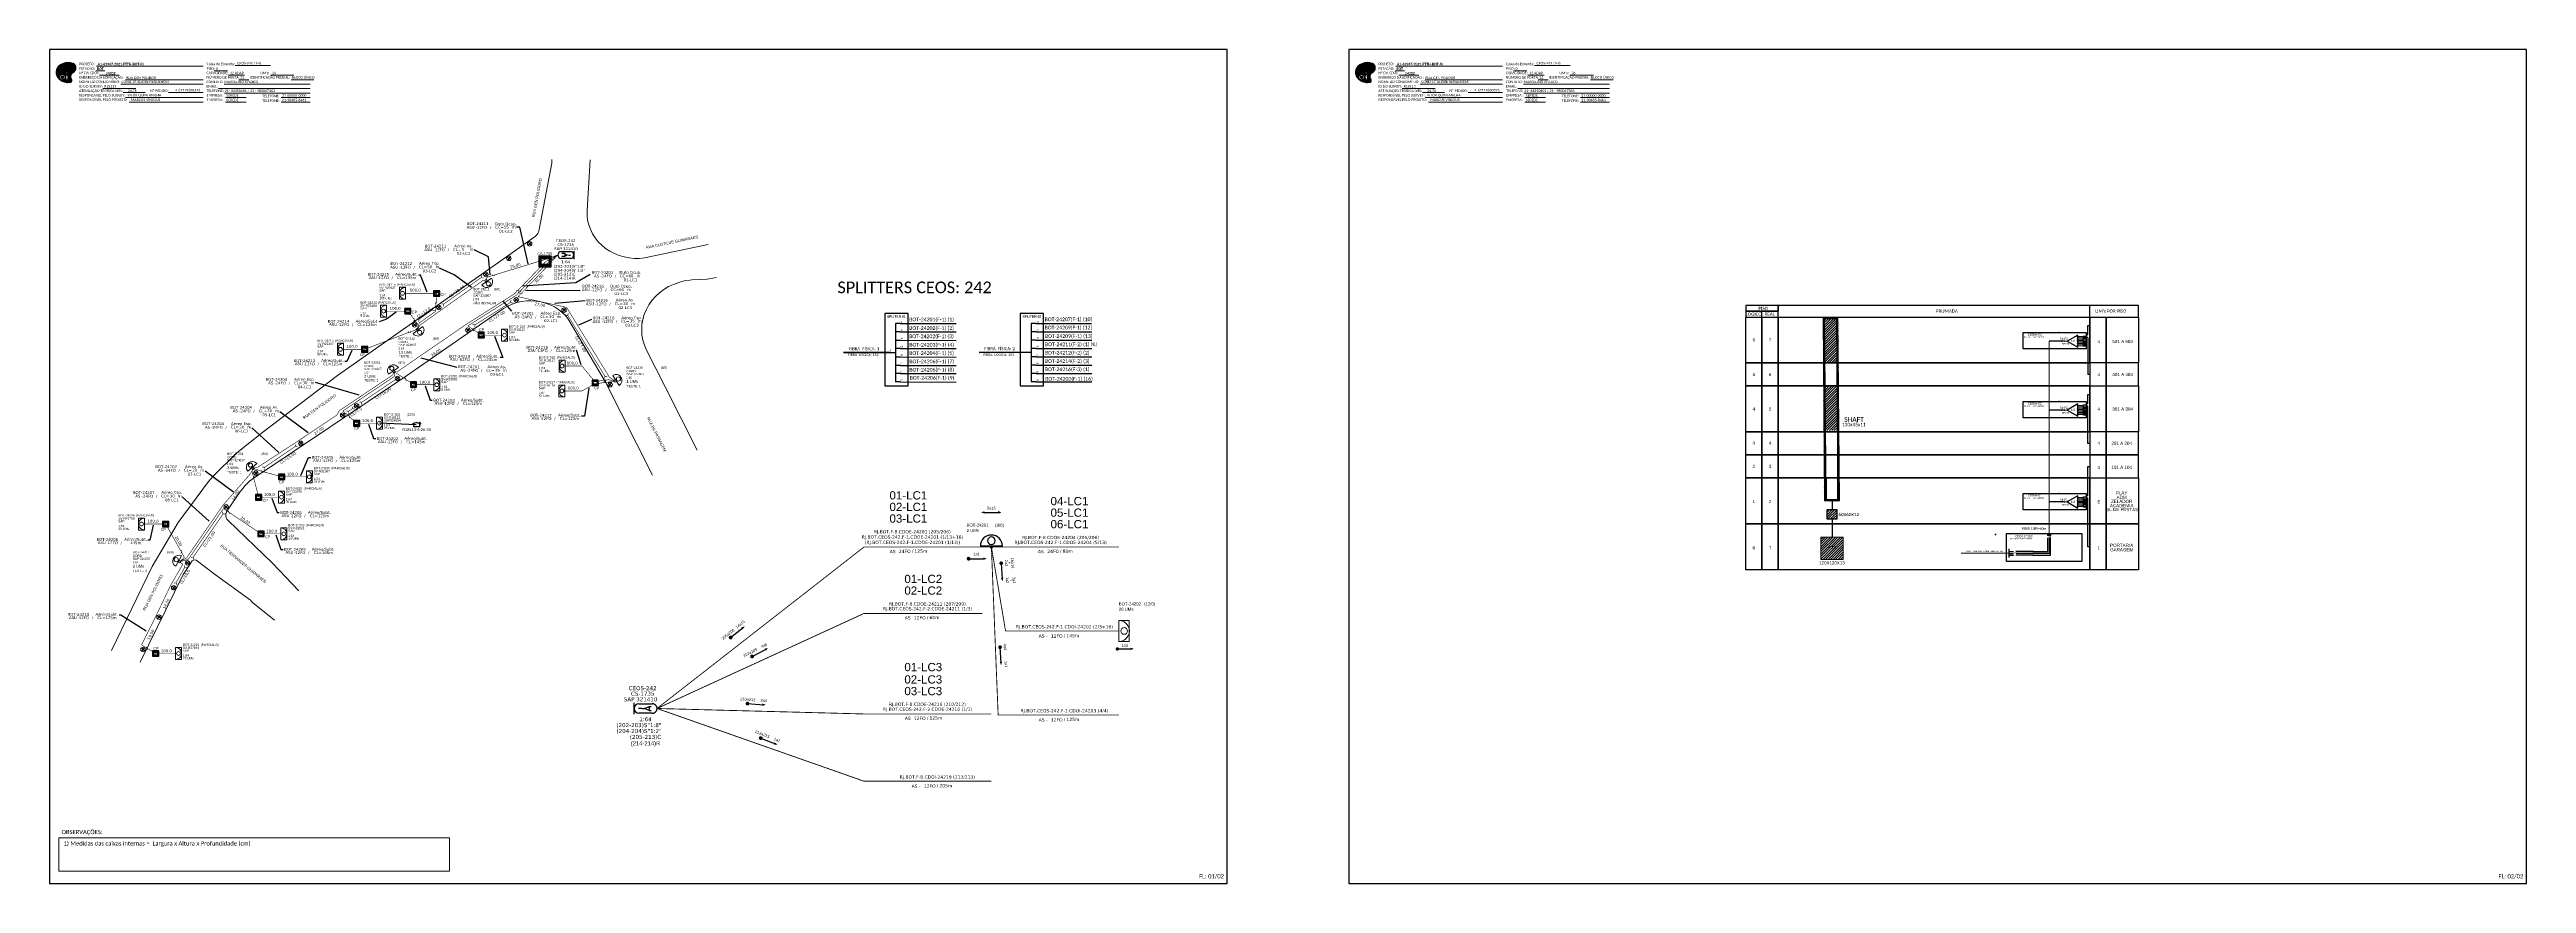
# Paper-space layout 'CDOI-24202' of a CAD drawing. Header units: inches. Extents: x 2 to 1765, y 2 to 596.
# The model-space entities are those that its viewports show. They can reach past a viewport. Long polylines and large blocks are cut down to what shows.
import ezdxf
from ezdxf.enums import TextEntityAlignment as Align

# ---------------------------------------------------------------- set-up
doc = ezdxf.new("R2010")
doc.units = ezdxf.units.IN
doc.header["$MEASUREMENT"] = 0
doc.linetypes.add('ARILSUPP', pattern=[2.98, 1.42, -0.71, 0.14, -0.71])
for name, color, linetype in [('10.1-Caixas Subterrâneas', 5, 'Continuous'), ('20.4-CEOS', 1, 'Continuous'), ('CAP a instalar', 1, 'Continuous'), ('DROP DE CLIENTE', 140, 'Continuous'), ('label_cabos', 7, 'Continuous'), ('LC1', 3, 'Continuous'), ('SETA', 7, 'Continuous'), ('Subida Lateral', 5, 'Continuous'), ('surveys', 7, 'Continuous'), ('surveys legendas', 7, 'Continuous')]:
    doc.layers.add(name, color=color, linetype=linetype)
for name, color, linetype, lineweight in [('10.4-Postes', 1, 'Continuous', 0), ("20.0-LEGENDA DOS CDO'S", 1, 'Continuous', 0), ('20.1-CDO_INTERIOR', 1, 'Continuous', 0), ('20.2-CDO_POSTE', 1, 'Continuous', 5), ('20.6-CORDOALHA_SUPORTE', 7, 'Continuous', 25), ('40.1-ETIQUETAS', 1, 'Continuous', 20), ('CORDOALHA_SUPORTE', 7, 'Continuous', 25), ('Quadra', 251, 'Continuous', 0), ('Segmento Logradouro Texto', 251, 'Continuous', 0)]:
    doc.layers.add(name, color=color, linetype=linetype, lineweight=lineweight)
doc.styles.add('ARIAL', font='arial.ttf')
doc.styles.add('DIGICADE', font='arial.ttf')
doc.styles.add('ROMANS', font='arial.ttf')
doc.styles.add('siredit', font='verdana.ttf')
doc.styles.add('WMF-Calibri0', font='calibri.ttf')
doc.styles.add('WMF-Calibri1', font='calibrib.ttf')
doc.linetypes.add('FENCELINE1', pattern='A,0.25,-0.1,[133,ltypeshp.shx,S=0.1,R=0,X=-0.1,Y=0],-0.1,1', length=1.45)
doc.dimstyles.new('CL', dxfattribs={"dimtxt": 1, "dimasz": 2, "dimexe": 0.18, "dimexo": 0.0625, "dimgap": 0.09, "dimtad": 0, "dimdec": 0, "dimrnd": 1, "dimzin": 0, "dimdsep": 46, "dimtxsty": 'siredit', "dimblk": 'NONE', "dimcen": 0, "dimse1": 1, "dimse2": 1, "dimsd1": 1, "dimsd2": 1, "dimclrt": 7, "dimadec": 0, "dimazin": 0, "dimtfac": 1, "dimtdec": 0, "dimtofl": 0, "dimtmove": 0, "dimatfit": 3, "dimfxl": 0, "dimtolj": 1, "dimtzin": 0, "dimarcsym": 0})

# ---------------------------------------------------------------- blocks, each defined once
blk = doc.blocks.new('SURVEY_SURVEY')
for p, q in [((0, 0.0000152), (-0.0000151, 0.0000108)), ((-0.0000151, 0.0000108), (-0.0000104, 0.0000108)), ((-0.0000103, 0), (-0.0000103, 0.0000108)), ((0.0000103, 0), (-0.0000103, 0)), ((0, 0.0000152), (0.0000151, 0.0000108)), ((0.0000101, 0.0000159), (0.0000117, 0.0000159)), ((0.0000101, 0.0000123), (0.0000101, 0.0000159)), ((0.0000151, 0.0000108), (0.0000103, 0.0000108)), ((0.0000103, 0.0000108), (0.0000103, 0)), ((0.0000117, 0.0000159), (0.0000117, 0.0000119))]:
    blk.add_line(p, q)
blk = doc.blocks.new('*X2')
at = {"color": 0, "linetype": 'Continuous'}
for p, q in [((-1.25, 0.34099), (-0.49099, 1.1)), ((-1.25, 0.517767), (-0.667767, 1.1)), ((-1.25, 0.694544), (-0.844544, 1.1)), ((-1.25, 0.87132), (-1.02132, 1.1)), ((-1.25, 1.048097), (-1.198097, 1.1)), ((-1.25, 0.164214), (-0.8035, 0.610714)), ((-1.25, -0.012563), (-0.8035, 0.433937)), ((-1.25, -0.18934), (-0.8035, 0.25716)), ((-1.25, -0.366117), (-0.8035, 0.080383)), ((-0.789214, 0.625), (-0.314214, 1.1)), ((-0.612437, 0.625), (-0.137437, 1.1)), ((-0.43566, 0.625), (0.03934, 1.1)), ((-0.258883, 0.625), (0.216117, 1.1)), ((-0.082107, 0.625), (0.392893, 1.1)), ((0.09467, 0.625), (0.56967, 1.1)), ((0.271447, 0.625), (0.746447, 1.1)), ((0.448223, 0.625), (0.923223, 1.1)), ((0.625, 0.625), (1.1, 1.1)), ((0.801777, 0.625), (1.25, 1.073223)), ((0.8035, 0.449947), (1.25, 0.896447)), ((0.8035, 0.27317), (1.25, 0.71967)), ((0.8035, 0.096393), (1.25, 0.542893)), ((0.8035, -0.080383), (1.25, 0.366117)), ((0.8035, -0.25716), (1.25, 0.18934)), ((0.8035, -0.433937), (1.25, 0.012563)), ((-1.25, -0.542893), (-0.8035, -0.096393)), ((-1.25, -0.71967), (-0.8035, -0.27317)), ((-1.25, -0.896447), (-0.8035, -0.449947)), ((-1.25, -1.073223), (-0.801777, -0.625)), ((-1.1, -1.1), (-0.625, -0.625)), ((-0.923223, -1.1), (-0.448223, -0.625)), ((-0.746447, -1.1), (-0.271447, -0.625)), ((-0.56967, -1.1), (-0.09467, -0.625)), ((-0.392893, -1.1), (0.082107, -0.625)), ((-0.216117, -1.1), (0.258883, -0.625)), ((-0.03934, -1.1), (0.43566, -0.625)), ((0.137437, -1.1), (0.612437, -0.625)), ((0.314214, -1.1), (0.789214, -0.625)), ((0.49099, -1.1), (1.25, -0.34099)), ((0.667767, -1.1), (1.25, -0.517767)), ((0.8035, -0.610714), (1.25, -0.164214)), ((0.844544, -1.1), (1.25, -0.694544)), ((1.02132, -1.1), (1.25, -0.87132)), ((1.198097, -1.1), (1.25, -1.048097))]:
    blk.add_line(p, q, dxfattribs=at)
blk = doc.blocks.new('MANHOLE_MQ')
at = {"color": 0, "linetype": 'Continuous'}
for p, q in [((0.0000062, 0.0000057), (-0.0000063, 0.0000057)), ((-0.0000063, 0.0000057), (-0.0000063, -0.0000053)), ((-0.000004, 0.0000033), (0.000004, 0.0000033)), ((-0.000004, -0.0000029), (-0.000004, 0.0000033)), ((0.000004, 0.0000033), (0.000004, -0.0000029)), ((0.0000062, -0.0000053), (0.0000062, 0.0000057)), ((-0.0000063, -0.0000053), (0.0000062, -0.0000053)), ((0.000004, -0.0000029), (-0.000004, -0.0000029)), ((0.000004, -0.0000029), (0.000004, -0.0000029))]:
    blk.add_line(p, q, dxfattribs=at)
at = {"color": 0, "linetype": 'Continuous', "xscale": 5e-06, "yscale": 5e-06, "zscale": 1e-05}
blk.add_blockref('*X2', (0, 0.0000002), dxfattribs=at)
blk = doc.blocks.new('POLE_POLE')
at = {"color": 1}
for p, q in [((-0.0000031, 0.0000069), (0.0000027, 0.0000015)), ((0.0000025, 0.0000071), (-0.0000029, 0.0000013))]:
    blk.add_line(p, q, dxfattribs=at)
blk.add_circle((-0.0000002, 0.0000042), 0.00000396, dxfattribs=at)
blk = doc.blocks.new('CDOE_CT_POSTE')
at = {"layer": "20.0-LEGENDA DOS CDO'S", "color": 0, "style": 'ARIAL'}
for tag, p, height in [('1:XX', (-0.01, 1.7), 0.8), ('SAP', (0.12, 2.96), 0.8), ('CDO_N', (0.12, 5.25), 0.8), ('CORDOALHA', (0.12, 4.02), 0.8), ('UMS', (0.14, 0.22), 1)]:
    blk.add_attdef(tag, p, '', height=height, rotation=0.11799, dxfattribs=at)
blk.add_attdef('FIBRAS_UTILIZADAS', text='', height=0.8, rotation=0.11799, dxfattribs=at).set_placement((7.83, 5.26), align=Align.CENTER)
blk = doc.blocks.new('*U9')
at = {"color": 0}
blk.add_line((2.14, -0.58), (-2.1, -0.68), dxfattribs=at)
for centre, radius in [((0, 0.38), 0.733), ((0.03, -1.03), 0.393)]:
    blk.add_circle(centre, radius, dxfattribs=at)
blk.add_arc((0.02, -0.63), 2.12, 1.37817, 181.37817, dxfattribs=at)
blk = doc.blocks.new('Inst CDOE-8 CAIXA DIST OPT CDOE 48F_8D C_SPL OPTAP')
at = {"layer": "20.0-LEGENDA DOS CDO'S", "color": 0, "style": 'ARIAL'}
for tag, p, height in [('1:XX', (-0.01, 1.7), 0.8), ('SAP', (0.12, 2.96), 0.8), ('CORDOALHA', (0.12, 4.02), 0.8), ('FID', (0.12, 5.25), 0.8), ('UMS', (0.14, 0.22), 1)]:
    blk.add_attdef(tag, p, '', height=height, rotation=0.11799, dxfattribs=at)
at = {"layer": "20.0-LEGENDA DOS CDO'S", "color": 0}
for tag, p, style, flags in [('ID_ATIVIDADE', (0.12, 6.47), 'ARIAL', 3), ('FATOR', (7.92, 6.47), 'ARIAL', 1), ('QTDE', (0.23, -0.97), 'DIGICADE', 3)]:
    blk.add_attdef(tag, p, '', height=0.8, rotation=0.11799, dxfattribs=dict(at, style=style, flags=flags))
at = {"layer": "20.0-LEGENDA DOS CDO'S", "color": 0, "style": 'ARIAL'}
blk.add_attdef('FIBRAS_UTILIZADAS', text='', height=0.8, rotation=0.11799, dxfattribs=at).set_placement((13.48, 5.26), align=Align.CENTER)
blk = doc.blocks.new('Teste  FTTH')
at = {"color": 0, "lineweight": 0, "style": 'ROMANS'}
for tag, p in [('TESTE', (-2.3, -0.29)), ('QTDE', (0.21, -0.29))]:
    blk.add_attdef(tag, p, '', height=0.48, dxfattribs=at)
for tag, p, flags in [('FID', (-2.23, -1.25), 1), ('FATOR', (-2.23, -2.03), 3), ('ID_ATIVIDADE', (-2.23, -2.72), 3)]:
    blk.add_attdef(tag, p, '', height=0.48, dxfattribs=dict(at, flags=flags))
blk = doc.blocks.new('LEGENDA DOS CABOS')
at = {"layer": 'label_cabos', "color": 0, "style": 'siredit'}
for tag, p in [('TIPO_CABO', (2.74, 0.52)), ('ID', (4.24, 1.63)), ('CABO', (6.16, 0.47)), ('/', (9.19, 0.47)), ('METROS', (14.36, 0.47)), ('XX', (14.31, 1.67))]:
    blk.add_attdef(tag, text='', height=1, rotation=359.69001, dxfattribs=at).set_placement(p, align=Align.MIDDLE_CENTER)
blk = doc.blocks.new('_None')
blk = doc.blocks.new('Inst CB ESP CFOA-SM-AS-80-TS-24')
at = {"layer": 'label_cabos', "color": 0, "style": 'siredit'}
for tag, flags, p in [('ID_ATIVIDADE', 3, (1.31, 2.67)), ('FATOR', 1, (11.56, 2.55))]:
    blk.add_attdef(tag, text='', height=1, rotation=359.69001, dxfattribs=dict(at, flags=flags)).set_placement(p, align=Align.MIDDLE_CENTER)
for tag, p in [('TIPO_CABO', (1.76, 0)), ('DESTINO_CABO', (3.13, 1.26)), ('CABO', (4.69, -0.05)), ('/', (7.71, -0.05)), ('LANCE', (10.81, 0)), ('TIPO_CABO', (13.11, 1.24)), ('UND', (15.96, 0)), ('FID', (13.15, -1.41))]:
    blk.add_attdef(tag, text='', height=1, rotation=359.69001, dxfattribs=at).set_placement(p, align=Align.MIDDLE_CENTER)
blk.add_attdef('QTDE', (12.43, -0.47), '', height=1, rotation=359.69001, dxfattribs=at)
blk = doc.blocks.new('Inst CB AS CFOA-SM-ASU-120-S-12')
at = {"layer": 'label_cabos', "color": 0, "style": 'siredit'}
for tag, flags, p in [('ID_ATIVIDADE', 3, (1.31, 2.67)), ('FATOR', 1, (11.56, 2.55))]:
    blk.add_attdef(tag, text='', height=1, rotation=359.69001, dxfattribs=dict(at, flags=flags)).set_placement(p, align=Align.MIDDLE_CENTER)
for tag, p in [('TIPO_CABO', (1.26, 0)), ('DESTINO_CABO', (3.13, 1.26)), ('CABO', (4.69, -0.05)), ('/', (7.71, -0.05)), ('LANCE', (10.81, 0)), ('TIPO_CABO', (13.11, 1.24)), ('UND', (15.96, 0)), ('FID', (13.15, -1.41))]:
    blk.add_attdef(tag, text='', height=1, rotation=359.69001, dxfattribs=at).set_placement(p, align=Align.MIDDLE_CENTER)
blk.add_attdef('QTDE', (12.43, -0.47), '', height=1, rotation=359.69001, dxfattribs=at)
blk = doc.blocks.new('Inst CB AS CFOA-SM-AS-80-TS-24')
at = {"layer": 'label_cabos', "color": 0, "style": 'siredit'}
for tag, flags, p in [('ID_ATIVIDADE', 3, (1.31, 2.67)), ('FATOR', 1, (11.56, 2.55))]:
    blk.add_attdef(tag, text='', height=1, rotation=359.69001, dxfattribs=dict(at, flags=flags)).set_placement(p, align=Align.MIDDLE_CENTER)
for tag, p in [('TIPO_CABO', (1.76, 0)), ('DESTINO_CABO', (3.13, 1.26)), ('CABO', (4.69, -0.05)), ('/', (7.71, -0.05)), ('LANCE', (10.81, 0)), ('TIPO_CABO', (13.11, 1.24)), ('UND', (15.96, 0)), ('FID', (13.15, -1.41))]:
    blk.add_attdef(tag, text='', height=1, rotation=359.69001, dxfattribs=at).set_placement(p, align=Align.MIDDLE_CENTER)
blk.add_attdef('QTDE', (12.43, -0.47), '', height=1, rotation=359.69001, dxfattribs=at)
blk = doc.blocks.new('Inst CB DT OCUP CFOA-SM-ASU-120-S-12')
at = {"layer": 'label_cabos', "color": 0, "style": 'siredit'}
for tag, flags, p in [('ID_ATIVIDADE', 3, (1.31, 2.67)), ('FATOR', 1, (11.56, 2.55))]:
    blk.add_attdef(tag, text='', height=1, rotation=359.69001, dxfattribs=dict(at, flags=flags)).set_placement(p, align=Align.MIDDLE_CENTER)
for tag, p in [('TIPO_CABO', (1.26, 0)), ('DESTINO_CABO', (3.13, 1.26)), ('CABO', (4.69, -0.05)), ('/', (7.71, -0.05)), ('LANCE', (10.91, 0)), ('TIPO_CABO', (13.11, 1.24)), ('UND', (15.96, 0)), ('FID', (13.15, -1.41))]:
    blk.add_attdef(tag, text='', height=1, rotation=359.69001, dxfattribs=at).set_placement(p, align=Align.MIDDLE_CENTER)
blk.add_attdef('QTDE', (12.43, -0.47), '', height=1, rotation=359.69001, dxfattribs=at)
blk = doc.blocks.new('Inst CORD ALUMINIO 4.8 MM 3F')
at = {"layer": '20.6-CORDOALHA_SUPORTE', "color": 0, "lineweight": 0, "style": 'ROMANS'}
for tag, p, flags in [('FID', (-5.2, -8.9), 1), ('FATOR', (-5.2, -4.44), 3), ('ID_ATIVIDADE', (-5.2, -6.67), 3)]:
    blk.add_attdef(tag, p, '', height=1, dxfattribs=dict(at, flags=flags))
blk.add_attdef('LANCE', text='', height=1, dxfattribs=at).set_placement((-0.54, -2.21), align=Align.RIGHT)
at = {"layer": '20.6-CORDOALHA_SUPORTE', "color": 0, "style": 'siredit'}
blk.add_attdef('QTDE', (-0.54, -2.21), '', height=1, rotation=359.69001, dxfattribs=at)
blk = doc.blocks.new('Inst CB ESP CFOA-SM-ASU-120-S-12')
at = {"layer": 'label_cabos', "color": 0, "style": 'siredit'}
for tag, flags, p in [('ID_ATIVIDADE', 3, (1.31, 2.67)), ('FATOR', 1, (11.56, 2.55))]:
    blk.add_attdef(tag, text='', height=1, rotation=359.69001, dxfattribs=dict(at, flags=flags)).set_placement(p, align=Align.MIDDLE_CENTER)
for tag, p in [('TIPO_CABO', (1.26, 0)), ('DESTINO_CABO', (3.13, 1.26)), ('CABO', (4.69, -0.05)), ('/', (7.71, -0.05)), ('LANCE', (10.81, 0)), ('TIPO_CABO', (13.11, 1.24)), ('UND', (15.96, 0)), ('FID', (13.15, -1.41))]:
    blk.add_attdef(tag, text='', height=1, rotation=359.69001, dxfattribs=at).set_placement(p, align=Align.MIDDLE_CENTER)
blk.add_attdef('QTDE', (12.43, -0.47), '', height=1, rotation=359.69001, dxfattribs=at)
blk = doc.blocks.new('Inst CB DT OCUP CFOA-SM-AS-80-TS-24')
at = {"layer": 'label_cabos', "color": 0, "style": 'siredit'}
for tag, flags, p in [('ID_ATIVIDADE', 3, (1.31, 2.67)), ('FATOR', 1, (11.56, 2.55))]:
    blk.add_attdef(tag, text='', height=1, rotation=359.69001, dxfattribs=dict(at, flags=flags)).set_placement(p, align=Align.MIDDLE_CENTER)
for tag, p in [('TIPO_CABO', (1.76, 0)), ('DESTINO_CABO', (3.13, 1.26)), ('CABO', (4.69, -0.05)), ('/', (7.71, -0.05)), ('LANCE', (10.91, 0)), ('TIPO_CABO', (13.11, 1.24)), ('UND', (15.96, 0)), ('FID', (13.15, -1.41))]:
    blk.add_attdef(tag, text='', height=1, rotation=359.69001, dxfattribs=at).set_placement(p, align=Align.MIDDLE_CENTER)
blk.add_attdef('QTDE', (12.43, -0.47), '', height=1, rotation=359.69001, dxfattribs=at)
blk = doc.blocks.new('*U50')
at = {"layer": '20.4-CEOS', "color": 7, "style": 'siredit'}
for tag, p in [('FIBRAS_SPLITTER', (0, 0)), ('FIBRAS_TOP_C', (0, -4.13)), ('RESERVA_FINAIS', (0, -5.46))]:
    blk.add_attdef(tag, p, '', height=1.01, dxfattribs=at)
for tag, p, flags in [('QTDE', (0, -9.4), 1), ('ID_ATIVIDADE', (0, -6.77), 3), ('FATOR', (0, -8.09), 1), ('FID', (0, -10.71), 1)]:
    blk.add_attdef(tag, p, '', height=1.01, dxfattribs=dict(at, flags=flags))
blk = doc.blocks.new('*U51')
at = {"layer": '20.4-CEOS', "color": 7, "style": 'siredit'}
blk.add_attdef('FIBRAS_SPLITTER', (0, 0), '', height=1.01, dxfattribs=at)
for tag, p, flags in [('QTDE', (0, -4.11), 1), ('ID_ATIVIDADE', (0, -1.48), 3), ('FATOR', (0, -2.79), 1), ('FID', (0, -5.42), 1)]:
    blk.add_attdef(tag, p, '', height=1.01, dxfattribs=dict(at, flags=flags))
blk = doc.blocks.new('OI')
h = blk.add_hatch(color=40)
edge = h.paths.add_edge_path()
edge.add_spline(control_points=[(4.4, -0.7), (3.9, -1), (3.3, -1.5), (2.8, -2.6), (2.9, -3.5), (3.1, -4.3), (3.3, -4.9), (3.4, -5.4), (3.4, -5.9), (3.2, -6.4), (2.5, -6.6), (1.7, -6.6), (0.6, -6.7), (-0.6, -6.4), (-1.6, -6.1), (-2.8, -5.6), (-3.9, -4.8), (-4.9, -3.7), (-5.3, -2.6), (-5.6, -1.9), (-5.8, -1), (-5.7, 0.5), (-5.1, 2), (-4.1, 3), (-3.3, 3.6), (-2.4, 4.2), (-1.4, 4.4), (-0.6, 4.7), (0.8, 4.9), (2.2, 5), (3.8, 4.6), (4.7, 4.2), (5.4, 3.7), (5.8, 3), (6, 2.2), (6, 1.5), (5.7, 0.6), (5.3, 0.1), (4.9, -0.4), (4.5, -0.6), (4.4, -0.7)], knot_values=[0, 0, 0, 0, 1.60434, 2.417191, 3.427595, 4.282808, 4.776746, 5.304182, 5.888771, 6.258406, 6.858137, 7.79129, 8.986195, 10.124242, 11.187857, 12.242908, 13.953784, 15.414161, 16.515391, 17.349188, 17.675853, 19.552021, 21.515531, 22.568638, 23.63245, 24.621084, 25.782718, 26.745347, 27.142653, 29.870543, 31.004649, 31.921532, 32.709589, 33.801391, 34.042471, 35.192333, 35.971461, 36.628871, 37.254359, 37.836911, 37.836911, 37.836911, 37.836911], degree=3, periodic=0)
h.paths.add_polyline_path([(1.1, -0.9, -1), (0, -0.9, -1)], flags=16)
edge = h.paths.add_edge_path(flags=16)
edge.add_ellipse((0.6, -3.6), major_axis=(-0.02, 1.71), ratio=0.361305, start_angle=0, end_angle=360)
h.paths.add_polyline_path([(-0.4, -3.6, -1), (-3.8, -3.6, -1)], flags=16)
edge = h.paths.add_edge_path(flags=0)
edge.add_ellipse((-2.1, -3.6), major_axis=(0, 0.885), ratio=0.758294, start_angle=0, end_angle=360)
at = {"color": 40}
for centre, radius in [((-2.1, -3.6), 1.72), ((0.5, -0.9), 0.587)]:
    blk.add_circle(centre, radius, dxfattribs=at)
blk.add_ellipse((-2.1, -3.6), major_axis=(0, 0.885), ratio=0.758294, start_param=-3.141592653589792, end_param=3.141592653589792, dxfattribs=at)
blk.add_ellipse((0.6, -3.6), major_axis=(-0.02, 1.71), ratio=0.361305, dxfattribs=at)
at = {"color": 40, "start_tangent": (-0.800898, -0.598801), "end_tangent": (-0.800898, -0.598801)}
blk.add_spline([(4.4, -0.7), (3.2, -1.8), (2.9, -2.5), (2.9, -3.5), (3.1, -4.4), (3.3, -4.8), (3.4, -5.4), (3.4, -6), (3.2, -6.3), (2.7, -6.5), (1.7, -6.6), (0.5, -6.6), (-0.6, -6.4), (-1.6, -6.1), (-2.6, -5.7), (-3.9, -4.7), (-4.9, -3.6), (-5.4, -2.6), (-5.6, -1.8), (-5.7, -1.5), (-5.6, 0.4), (-4.8, 2.2), (-4.1, 3), (-3.3, 3.6), (-2.4, 4.1), (-1.3, 4.5), (-0.4, 4.7), (0, 4.8), (2.7, 4.8), (3.8, 4.5), (4.7, 4.2), (5.3, 3.7), (5.9, 2.7), (5.9, 2.5), (5.9, 1.3), (5.7, 0.6), (5.3, 0.1), (4.8, -0.4), (4.4, -0.7)], degree=3, dxfattribs=at)
blk = doc.blocks.new('A$C415C251F')
at = {"color": 3}
blk.add_point((0, 0), dxfattribs=at)
blk = doc.blocks.new('LEG_CDOIA8_C-SPLT_ESQ')
at = {"color": 3, "extrusion": (0, 0, -1), "xscale": -1, "zscale": -1}
blk.add_blockref('A$C415C251F', (0, 0), dxfattribs=at)
at = {"style": 'ARIAL', "flags": 4}
blk.add_attdef('SPLITAGEM', text='', height=1.5, dxfattribs=at).set_placement((18.6, -12.6), align=Align.CENTER)
at = {"color": 1, "style": 'WMF-Calibri0', "flags": 4}
blk.add_attdef('MODELO', text='', height=1.5, dxfattribs=at).set_placement((22.5, -4.5), align=Align.CENTER)
blk.add_attdef('CDO', (21.4, -2.6), '', height=2, dxfattribs=at)
blk = doc.blocks.new('LEG_CDOIA8_C-SPLT_DIR')
at = {"color": 3}
blk.add_blockref('A$C415C251F', (0, 0), dxfattribs=at)
at = {"color": 1, "style": 'WMF-Calibri0', "flags": 4}
blk.add_attdef('CDO', (-26.8, -2.6), '', height=2, dxfattribs=at)
blk.add_attdef('MODELO', text='', height=1.5, dxfattribs=at).set_placement((-22.2, -4.5), align=Align.CENTER)
at = {"style": 'ARIAL', "flags": 4}
blk.add_attdef('SPLITAGEM', text='', height=1.5, dxfattribs=at).set_placement((-18.4, -12.6), align=Align.CENTER)
blk = doc.blocks.new('SPLT_1-8_SC-APC')
at = {"color": 1, "lineweight": 0}
blk.add_lwpolyline([(-17, -7.5), (-19.3, -7.5)], dxfattribs=at)
at = {"color": 1}
blk.add_lwpolyline([(-7.4, -2.1), (-17, -7.5), (-7.4, -13), (-7.4, -2.1)], dxfattribs=at)
at = {"color": 3, "lineweight": 0}
for points in [[(-3, -3.5), (-7.4, -3.5)], [(-7.4, -4.7), (-3, -4.7)], [(-7.4, -5.8), (-3, -5.8)], [(-7.4, -7), (-3, -7)], [(-7.4, -8.1), (-3, -8.1)], [(-7.4, -9.3), (-3, -9.3)], [(-7.4, -10.4), (-3, -10.4)], [(-7.4, -11.6), (-3, -11.6)], [(-2.4, -3), (-2.4, -4)], [(-2.4, -3), (0, -3)], [(-2.4, -4), (0, -4)], [(-2.4, -4.2), (-2.4, -5.2)], [(-2.4, -4.2), (0, -4.2)], [(-2.4, -5.2), (0, -5.2)], [(-2.4, -5.3), (-2.4, -6.3)], [(-2.4, -5.3), (0, -5.3)], [(-2.4, -6.3), (0, -6.3)], [(-2.4, -6.5), (-2.4, -7.5)], [(-2.4, -6.5), (0, -6.5)], [(-2.4, -7.5), (0, -7.5)], [(-2.4, -7.6), (-2.4, -8.6)], [(-2.4, -7.6), (0, -7.6)], [(-2.4, -8.6), (0, -8.6)], [(-2.4, -8.8), (-2.4, -9.8)], [(-2.4, -8.8), (0, -8.8)], [(-2.4, -9.8), (0, -9.8)], [(-2.4, -9.9), (-2.4, -10.9)], [(-2.4, -9.9), (0, -9.9)], [(-2.4, -10.9), (0, -10.9)], [(-2.4, -11.1), (-2.4, -12.1)], [(-2.4, -11.1), (0, -11.1)], [(-2.4, -12.1), (0, -12.1)]]:
    blk.add_lwpolyline(points, dxfattribs=at)
for points in [[(-3, -3.2), (-2.4, -3.2), (-2.4, -3.8), (-3, -3.8)], [(-3, -4.4), (-2.4, -4.4), (-2.4, -5), (-3, -5)], [(-3, -5.5), (-2.4, -5.5), (-2.4, -6.1), (-3, -6.1)], [(-3, -6.7), (-2.4, -6.7), (-2.4, -7.3), (-3, -7.3)], [(-3, -7.8), (-2.4, -7.8), (-2.4, -8.4), (-3, -8.4)], [(-3, -9), (-2.4, -9), (-2.4, -9.6), (-3, -9.6)], [(-3, -10.1), (-2.4, -10.1), (-2.4, -10.7), (-3, -10.7)], [(-3, -11.3), (-2.4, -11.3), (-2.4, -11.9), (-3, -11.9)]]:
    blk.add_lwpolyline(points, close=True, dxfattribs=at)
at = {"color": 1, "style": 'ARIAL'}
for s, height, p in [('1:8', 2, (-13.9, -8.4)), ('S1', 0.75, (-8.7, -3.8)), ('S2', 0.75, (-8.7, -5)), ('S3', 0.75, (-8.7, -6.2)), ('S4', 0.75, (-8.7, -7.4)), ('S5', 0.75, (-8.7, -8.6)), ('S6', 0.75, (-8.7, -9.7)), ('S7', 0.75, (-8.7, -10.8)), ('S8', 0.75, (-8.7, -11.9))]:
    blk.add_text(s, height=height, dxfattribs=at).set_placement(p)
blk = doc.blocks.new('SPLITTER_')
blk.add_point((0, 0))
at = {"style": 'ARIAL', "flags": 4}
blk.add_attdef('SPLT', (0, -3.3), '', height=1.5, dxfattribs=at)

msp = doc.modelspace()

# ---------------------------------------------------------------- hatches: boundary and pattern name
h = msp.add_hatch()
h.set_pattern_fill('ANSI32', color=3, scale=0.1)
h.set_pattern_definition([(45, (-5959.9165, 2612.9292), (-0.67351921, 0.67351921), []), (45, (-5959.4675, 2612.9292), (-0.67351921, 0.67351921), [])])
h.paths.add_polyline_path([(1678.4, 395.5), (1688.9, 395.5), (1689.9, 264.6), (1679.4, 264.6)])
h.paths.add_polyline_path([(1679.4, 394.5), (1687.9, 394.5), (1688.9, 265.6), (1680.4, 265.6)], flags=16)
h = msp.add_hatch()
h.set_pattern_fill('ANSI31', color=1, scale=10, style=0)
h.set_pattern_definition([(45, (-170.7553, -7.2462), (-0.8838835, 0.8838835), [])])
h.paths.add_polyline_path([(1679.4, 394.5), (1688.2, 394.5), (1688.2, 362.8), (1679.4, 362.8)])
h = msp.add_hatch(color=3)
h.dxf.hatch_style = 1
edge = h.paths.add_edge_path()
edge.add_arc((1850.3, 378.4), 0.205, 0, 360)
h = msp.add_hatch()
h.set_pattern_fill('ANSI31', color=1, scale=10, style=0)
h.set_pattern_definition([(45, (-170.3532, -55.3618), (-0.8838835, 0.8838835), [])])
h.paths.add_polyline_path([(1679.8, 346.4), (1688.6, 346.4), (1688.6, 314.6), (1679.8, 314.6)])
h = msp.add_hatch(color=3)
h.dxf.hatch_style = 1
edge = h.paths.add_edge_path()
edge.add_arc((1850.3, 329.2), 0.205, 0, 360)
h = msp.add_hatch()
h.set_pattern_fill('ANSI31', color=1, scale=10, style=0)
h.set_pattern_definition([(45, (222.8783, -38.6985), (-0.8838835, 0.8838835), [])])
h.paths.add_polyline_path([(1688.3, 258.2), (1681, 258.2), (1681, 251.7), (1688.3, 251.7)])
h = msp.add_hatch(color=3)
h.dxf.hatch_style = 1
edge = h.paths.add_edge_path()
edge.add_arc((1850.3, 263.8), 0.205, 0, 360)
h = msp.add_hatch()
h.set_pattern_fill('ANSI31', color=1, scale=10, style=0)
h.set_pattern_definition([(45, (155.9788, -7.2462), (-0.8838835, 0.8838835), [])])
h.paths.add_polyline_path([(1676.8, 238.7), (1692.6, 238.7), (1692.6, 222.9), (1676.8, 222.9)])
h = msp.add_hatch(color=3)
h.dxf.hatch_style = 1
edge = h.paths.add_edge_path()
edge.add_arc((1827.8, 228.5), 0.205, 0, 360)
h = msp.add_hatch(color=3)
h.dxf.hatch_style = 1
edge = h.paths.add_edge_path()
edge.add_arc((1827.8, 227.2), 0.205, 0, 360)
h = msp.add_hatch(color=3)
h.dxf.hatch_style = 1
edge = h.paths.add_edge_path()
edge.add_arc((1827.8, 225.8), 0.205, 0, 360)

# ---------------------------------------------------------------- linework, layer by layer
at = {"color": 7, "linetype": 'Continuous'}
for p, q in [((1017.9, 390.9), (1017.9, 349.2)), ((1021.3, 390.9), (1017.9, 390.9)), ((1114.4, 391), (1114.4, 349.3)), ((1117.8, 391), (1114.4, 391)), ((1021.5, 384.9), (1018.1, 384.9)), ((1021.5, 378.9), (1018.1, 378.9)), ((1021.5, 373), (1018.1, 373)), ((1110.9, 370.4), (1114.4, 370.4)), ((1118, 385), (1114.6, 385)), ((1118, 379), (1114.6, 379)), ((1118, 373), (1114.6, 373)), ((1014.4, 370.3), (1017.9, 370.3)), ((1021.5, 367), (1018.1, 367)), ((1021.5, 361.1), (1018.1, 361.1)), ((1021.5, 355.2), (1018.1, 355.2)), ((1118, 367.1), (1114.6, 367.1)), ((1118, 361.2), (1114.6, 361.2)), ((1118, 355.3), (1114.6, 355.3)), ((1021.5, 349.3), (1018.1, 349.3)), ((1118, 349.3), (1114.6, 349.3))]:
    msp.add_line(p, q, dxfattribs=at)
at = {"color": 10, "linetype": 'Continuous'}
for p, q in [((1021.3, 390.9), (1061, 390.9)), ((1117.8, 391), (1157.5, 391)), ((1021.5, 384.9), (1061.2, 384.9)), ((1021.5, 379), (1061.2, 378.9)), ((1021.5, 373), (1061.2, 373)), ((1118, 385), (1157.7, 385)), ((1118, 379), (1157.7, 379)), ((1118, 373.1), (1157.7, 373)), ((1021.5, 367.1), (1061.2, 367)), ((1021.5, 361.1), (1061.2, 361.1)), ((1021.5, 355.2), (1061.2, 355.2)), ((1118, 367.1), (1157.7, 367.1)), ((1118, 361.2), (1157.7, 361.2)), ((1118, 355.3), (1157.7, 355.3)), ((1021.5, 349.3), (1061.2, 349.2)), ((1118, 349.3), (1157.7, 349.3))]:
    msp.add_line(p, q, dxfattribs=at)
at = {"color": 1, "linetype": 'Continuous', "lineweight": 60}
for p, q in [((1110.9, 370.4), (1077.6, 370.3)), ((1014.4, 370.3), (981, 370.2))]:
    msp.add_line(p, q, dxfattribs=at)
for p, q in [((1646.4, 297.3), (1646.4, 313.7)), ((1868.3, 313.7), (1868.3, 297.3)), ((1646.4, 297.3), (1868.3, 297.3)), ((1646.4, 280.9), (1646.4, 297.3)), ((1868.3, 297.3), (1868.3, 280.9)), ((1868.3, 280.9), (1646.4, 280.9)), ((1868.3, 248.2), (1646.4, 248.2))]:
    msp.add_line(p, q)
at = {"color": 3}
for p, q in [((1684.7, 264.6), (1684.7, 258.2)), ((1684.7, 251.7), (1684.7, 238.7))]:
    msp.add_line(p, q, dxfattribs=at)
at = {"color": 0, "lineweight": 0}
for p, q in [((422.1, 24.5), (700.3, 24.5)), ((422.1, 0.8), (422.1, 24.5)), ((700.3, 24.5), (700.3, 0.8)), ((700.3, 0.8), (422.1, 0.8))]:
    msp.add_line(p, q, dxfattribs=at)
for points in [[(415.5, -7.9), (1254.1, -7.9), (1254.1, 586.1), (415.5, 586.1), (415.5, -7.9)], [(1340.7, -7.9), (2179.2, -7.9), (2179.2, 586.1), (1340.7, 586.1), (1340.7, -7.9)], [(1634.8, 395.5), (1634.8, 399.7)], [(1634.8, 395.5), (1634.8, 399.7)], [(1646.4, 395.5), (1903, 395.5), (1903, 403.8), (1646.4, 403.8), (1646.4, 403.8), (1646.4, 399.7)], [(1868.3, 395.5), (1868.3, 403.8)]]:
    msp.add_lwpolyline(points)
at = {"color": 7, "lineweight": 0}
for points in [[(448.5, 570.8), (455, 570.8)], [(449, 574.1), (525, 574.1)], [(451.2, 567.8), (465.1, 567.8)], [(469.7, 564.5), (525, 564.5)], [(532.8, 570.9), (542.3, 570.9)], [(542.8, 567.8), (554.4, 567.8)], [(547.8, 574.6), (573, 574.6)], [(550.4, 564.5), (557.4, 564.5)], [(572.8, 567.8), (589.6, 567.8)], [(587.6, 564.5), (603.8, 564.5)], [(1373.6, 570.8), (1380.2, 570.8)], [(1374.1, 574.1), (1450.1, 574.1)], [(1376.3, 567.8), (1390.2, 567.8)], [(1394.9, 564.5), (1450.1, 564.5)], [(1457.9, 570.9), (1467.4, 570.9)], [(1468, 567.8), (1479.6, 567.8)], [(1472.9, 574.6), (1498.1, 574.6)], [(1475.5, 564.5), (1482.5, 564.5)], [(1497.9, 567.8), (1514.8, 567.8)], [(1512.7, 564.5), (1528.9, 564.5)], [(453.5, 558.3), (477.1, 558.3)], [(466.3, 561.4), (525, 561.4)], [(468, 555.4), (483.7, 555.4)], [(469.7, 551.8), (525, 551.8)], [(472.2, 548.6), (525, 548.6)], [(500.3, 555.4), (524.8, 555.4)], [(500.8, 555.4), (525, 555.4)], [(535.9, 558.2), (601.2, 558.2)], [(539.9, 561.4), (601.2, 561.4)], [(540.2, 554.9), (601.2, 554.9)], [(540.8, 551.8), (555.6, 551.8)], [(540.8, 548.6), (555.6, 548.6)], [(580.4, 551.8), (601.2, 551.8)], [(580.4, 548.6), (601.2, 548.6)], [(1378.6, 558.3), (1402.2, 558.3)], [(1391.4, 561.4), (1450.1, 561.4)], [(1393.1, 555.4), (1408.8, 555.4)], [(1394.9, 551.8), (1450.1, 551.8)], [(1397.3, 548.6), (1450.1, 548.6)], [(1425.5, 555.4), (1450, 555.4)], [(1426, 555.4), (1450.1, 555.4)], [(1461, 558.2), (1526.3, 558.2)], [(1465.1, 561.4), (1526.3, 561.4)], [(1465.3, 554.9), (1526.3, 554.9)], [(1465.9, 551.8), (1480.7, 551.8)], [(1465.9, 548.6), (1480.7, 548.6)], [(1505.5, 551.8), (1526.3, 551.8)], [(1505.5, 548.6), (1526.3, 548.6)]]:
    msp.add_lwpolyline(points, dxfattribs=at)
at = {"color": 7}
for points in [[(1010.3, 346.6), (1026.9, 346.6), (1026.9, 398.1), (1010.3, 398.1)], [(1106.8, 346.6), (1123.4, 346.6), (1123.4, 398.1), (1106.8, 398.1)]]:
    msp.add_lwpolyline(points, close=True, dxfattribs=at)
for points in [[(1623.2, 399.7), (1646.4, 399.7), (1646.4, 403.8), (1623.2, 403.8)], [(1623.2, 399.7), (1646.4, 399.7), (1646.4, 403.8), (1623.2, 403.8)], [(1623.2, 395.5), (1646.4, 395.5), (1646.4, 399.7), (1623.2, 399.7)], [(1623.2, 395.5), (1646.4, 395.5), (1646.4, 399.7), (1623.2, 399.7)], [(1623.2, 395.5), (1634.8, 395.5), (1634.8, 362.8), (1623.2, 362.8)], [(1634.8, 395.5), (1646.4, 395.5), (1646.4, 362.8), (1634.8, 362.8)], [(1646.4, 395.5), (1868.3, 395.5), (1868.3, 362.8), (1646.4, 362.8)], [(1679.4, 394.5), (1688.2, 394.5), (1688.2, 362.8), (1679.4, 362.8)], [(1868.3, 395.5), (1879.8, 395.5), (1879.8, 362.8), (1868.3, 362.8)], [(1879.8, 395.5), (1903, 395.5), (1903, 362.8), (1879.8, 362.8)], [(1623.2, 362.8), (1634.8, 362.8), (1634.8, 346.4), (1623.2, 346.4)], [(1634.8, 362.8), (1646.4, 362.8), (1646.4, 346.4), (1634.8, 346.4)], [(1646.4, 362.8), (1868.3, 362.8), (1868.3, 346.4), (1646.4, 346.4)], [(1879.8, 362.8), (1868.3, 362.8), (1868.3, 346.4), (1879.8, 346.4)], [(1903, 362.8), (1879.8, 362.8), (1879.8, 346.4), (1903, 346.4)], [(1623.2, 346.4), (1634.8, 346.4), (1634.8, 313.7), (1623.2, 313.7)], [(1634.8, 346.4), (1646.4, 346.4), (1646.4, 313.7), (1634.8, 313.7)], [(1646.4, 346.4), (1868.3, 346.4), (1868.3, 313.7), (1646.4, 313.7)], [(1868.3, 346.4), (1879.8, 346.4), (1879.8, 313.7), (1868.3, 313.7)], [(1879.8, 346.4), (1903, 346.4), (1903, 313.7), (1879.8, 313.7)], [(1623.2, 313.7), (1634.8, 313.7), (1634.8, 297.3), (1623.2, 297.3)], [(1634.8, 313.7), (1646.4, 313.7), (1646.4, 297.3), (1634.8, 297.3)], [(1646.4, 313.7), (1868.3, 313.7), (1868.3, 297.3), (1646.4, 297.3)], [(1879.8, 313.7), (1868.3, 313.7), (1868.3, 297.3), (1879.8, 297.3)], [(1903, 313.7), (1879.8, 313.7), (1879.8, 297.3), (1903, 297.3)], [(1623.2, 297.3), (1634.8, 297.3), (1634.8, 280.9), (1623.2, 280.9)], [(1634.8, 297.3), (1646.4, 297.3), (1646.4, 280.9), (1634.8, 280.9)], [(1879.8, 297.3), (1868.3, 297.3), (1868.3, 280.9), (1879.8, 280.9)], [(1903, 297.3), (1879.8, 297.3), (1879.8, 280.9), (1903, 280.9)], [(1623.2, 280.9), (1634.8, 280.9), (1634.8, 248.2), (1623.2, 248.2)], [(1634.8, 280.9), (1646.4, 280.9), (1646.4, 248.2), (1634.8, 248.2)], [(1646.4, 280.9), (1868.3, 280.9), (1868.3, 248.2), (1646.4, 248.2)], [(1688.9, 280.9), (1680.4, 280.9), (1680.4, 265.6), (1688.9, 265.6)], [(1868.3, 280.9), (1879.8, 280.9), (1879.8, 248.2), (1868.3, 248.2)], [(1879.8, 280.9), (1903, 280.9), (1903, 248.2), (1879.8, 248.2)], [(1623.2, 248.2), (1634.8, 248.2), (1634.8, 215.4), (1623.2, 215.4)], [(1634.8, 248.2), (1646.4, 248.2), (1646.4, 215.4), (1634.8, 215.4)], [(1646.4, 248.2), (1868.3, 248.2), (1868.3, 215.4), (1646.4, 215.4)], [(1868.3, 248.2), (1879.8, 248.2), (1879.8, 215.4), (1868.3, 215.4)], [(1879.8, 248.2), (1903, 248.2), (1903, 215.4), (1879.8, 215.4)]]:
    msp.add_lwpolyline(points, close=True)
at = {"color": 2, "lineweight": 0}
for points in [[(1678.4, 395.5), (1688.9, 395.5), (1689.9, 264.6), (1679.4, 264.6)], [(1679.4, 394.5), (1687.9, 394.5), (1688.9, 265.6), (1680.4, 265.6)]]:
    msp.add_lwpolyline(points, close=True, dxfattribs=at)
at = {"color": 3}
for points in [[(1866.9, 383.2), (1866.9, 389.4), (1868.3, 389.4)], [(1866.9, 380.8), (1865.7, 382), (1866.9, 383.2), (1866.9, 383.2)], [(1866.9, 380.8), (1866.9, 354.6)], [(1868.3, 354.6), (1866.9, 354.6)], [(1866.9, 334.1), (1866.9, 340.3), (1868.3, 340.3)], [(1866.9, 331.7), (1865.7, 332.9), (1866.9, 334.1), (1866.9, 334.1)], [(1866.9, 305.5), (1866.9, 331.7)], [(1868.3, 305.5), (1866.9, 305.5)], [(1866.9, 268.6), (1866.9, 289.1), (1868.3, 289.1)], [(1866.9, 266.2), (1865.7, 267.4), (1866.9, 268.6), (1866.9, 268.6)], [(1866.9, 231.8), (1866.9, 266.2)], [(1868.3, 231.8), (1866.9, 231.8)], [(1810.9, 228.5), (1813.8, 228.5), (1813.8, 228.5)], [(1828.1, 228.5), (1815.9, 228.5)]]:
    msp.add_lwpolyline(points, dxfattribs=at)
at = {"color": 1}
for points in [[(1820.7, 384.4), (1865.7, 384.4), (1865.7, 372.9), (1820.7, 372.9)], [(1820.7, 335.3), (1865.7, 335.3), (1865.7, 323.8), (1820.7, 323.8)], [(1820.7, 269.8), (1865.7, 269.8), (1865.7, 258.3), (1820.7, 258.3)], [(1688.3, 258.2), (1681, 258.2), (1681, 251.7), (1688.3, 251.7)], [(1808.8, 241.4), (1862.5, 241.4), (1862.5, 221.4), (1808.8, 221.4)]]:
    msp.add_lwpolyline(points, close=True, dxfattribs=at)
at = {"color": 5, "const_width": 0.8}
msp.add_lwpolyline([(1839.3, 378.4), (1839.3, 240.5)], dxfattribs=at)
at = {"color": 5}
for points in [[(1850.3, 378.4), (1839.3, 378.4)], [(1850.3, 329.2), (1839.3, 329.2)], [(1850.3, 263.8), (1839.3, 263.8)], [(1827.8, 225.8), (1840.2, 225.8), (1840.2, 238.5)], [(1839.3, 238.5), (1839.3, 227.2), (1827.8, 227.2)], [(1827.8, 228.5), (1838.4, 228.5), (1838.4, 238.3)], [(1837.8, 240.5), (1840.8, 240.5)], [(1838.4, 240.5), (1838.4, 239.6)], [(1839.3, 240.5), (1839.3, 239.5)], [(1840.2, 239.5), (1840.2, 240.5)]]:
    msp.add_lwpolyline(points, dxfattribs=at)
at = {"color": 1, "lineweight": 0}
msp.add_lwpolyline([(1676.8, 238.7), (1692.6, 238.7), (1692.6, 222.9), (1676.8, 222.9)], close=True, dxfattribs=at)
at = {"color": 1}
msp.add_lwpolyline([(1810.9, 224.2), (1810.9, 230.4)], dxfattribs=at)
for points, const_width in [([(1069.3, 223.4, 1), (1070.7, 223.4, 1)], 1.32), ([(1093.2, 220.8, 1), (1093.2, 219.5, 1)], 1.32), ([(900, 166.8, 1), (901.1, 167.7, 1)], 1.32), ([(1175.3, 159.1, 1), (1176.5, 159.1, 1)], 1.2), ([(1175.3, 159.1, 1), (1176.5, 159.1, 1)], 1.2), ([(915.2, 153.4, 1), (916.4, 154.1, 1)], 1.32), ([(911.9, 120.2, 1), (913.2, 120.1, 1)], 1.32), ([(921.3, 95.8, 1), (922.6, 95.4, 1)], 1.32)]:
    msp.add_lwpolyline(points, format="xyb", close=True, dxfattribs=dict(const_width=const_width))
at = {"color": 1, "const_width": 0.8}
msp.add_lwpolyline([(1776.6, 227.3), (1810.9, 227.3)], dxfattribs=at)
at = {"color": 2}
for points in [[(1810.9, 227.2), (1813.8, 227.2), (1813.8, 227.2)], [(1828.1, 227.2), (1815.9, 227.2)]]:
    msp.add_lwpolyline(points, dxfattribs=at)
at = {"color": 0}
for points in [[(1810.9, 225.8), (1813.8, 225.8), (1813.8, 225.8)], [(1828.1, 225.8), (1815.9, 225.8)]]:
    msp.add_lwpolyline(points, dxfattribs=at)
at = {"color": 0, "const_width": 1.32}
msp.add_lwpolyline([(1092.3, 161, 1), (1092.4, 159.7, 1)], format="xyb", close=True, dxfattribs=at)
at = {"color": 3}
for centre in [(1850.3, 378.4), (1850.3, 329.2), (1850.3, 263.8), (1827.8, 228.5), (1827.8, 227.2), (1827.8, 225.8)]:
    msp.add_circle(centre, 0.205, dxfattribs=at)
at = {"layer": '20.1-CDO_INTERIOR', "color": 1, "lineweight": 18}
for p, q in [((1184.4, 179.4), (1177, 179.4)), ((1177, 179.4), (1177, 164.5)), ((1184.4, 164.5), (1184.4, 179.4)), ((1177, 164.5), (1184.4, 164.5))]:
    msp.add_line(p, q, dxfattribs=at)
at = {"layer": '20.1-CDO_INTERIOR', "color": 0, "lineweight": 18}
for points in [[(664.8, 408.2), (664.8, 416.7), (669, 416.7), (669, 408.2)], [(651.3, 395.4), (651.3, 403.9), (655.5, 403.9), (655.5, 395.4)], [(620.5, 368.3), (620.5, 376.8), (624.8, 376.8), (624.8, 368.3)], [(741.7, 378.4), (741.7, 386.9), (737.4, 386.9), (737.4, 378.4)], [(778.4, 356.3), (778.4, 364.8), (782.6, 364.8), (782.6, 356.3)], [(693.5, 343), (693.5, 351.5), (689.2, 351.5), (689.2, 343)], [(778.2, 338.6), (778.2, 347.1), (782.5, 347.1), (782.5, 338.6)], [(602.6, 277.4), (602.7, 285.9), (598.4, 285.9), (598.4, 277.4)], [(582.8, 262.9), (582.8, 271.4), (578.5, 271.5), (578.5, 263)], [(478.9, 243.8), (478.8, 252.3), (483.1, 252.3), (483.1, 243.8)], [(584.5, 236.8), (584.5, 245.3), (580.3, 245.4), (580.2, 236.9)], [(509.5, 151.6), (509.5, 160.1), (505.3, 160.1), (505.3, 151.6)]]:
    msp.add_lwpolyline(points, close=True, dxfattribs=at)
at = {"layer": '20.1-CDO_INTERIOR', "color": 1, "lineweight": 18}
msp.add_lwpolyline([(652.6, 315.6), (652.7, 324.1), (648.4, 324.1), (648.4, 315.6)], close=True, dxfattribs=at)
at = {"layer": '20.1-CDO_INTERIOR', "color": 0, "lineweight": 18}
for centre in [(666.9, 412.4), (653.4, 399.7), (622.6, 372.5), (739.5, 382.6), (780.5, 360.6), (691.3, 347.3), (780.4, 342.9), (600.5, 281.7), (580.7, 267.2), (481, 248.1), (582.4, 241.1), (507.4, 155.9)]:
    msp.add_circle(centre, 1.36, dxfattribs=at)
at = {"layer": '20.1-CDO_INTERIOR', "color": 1, "lineweight": 18}
msp.add_circle((650.5, 319.9), 1.36, dxfattribs=at)
at = {"layer": '20.1-CDO_INTERIOR', "color": 0, "lineweight": 18}
for centre, start, end in [((669, 412.4), 90.0276, 270.0276), ((655.5, 399.7), 90.0276, 270.0276), ((624.8, 372.5), 90.0276, 270.0276), ((737.4, 382.6), 269.9724, 89.9724), ((782.6, 360.6), 90.0276, 270.0276), ((689.2, 347.3), 269.9724, 89.9724), ((782.5, 342.9), 90.0276, 270.0276), ((598.4, 281.7), 269.9724, 89.9724), ((578.5, 267.2), 269.9724, 89.9724), ((483.1, 248.1), 90.0276, 270.0276), ((580.3, 241.1), 269.9724, 89.9724), ((505.3, 155.9), 269.9724, 89.9724)]:
    msp.add_arc(centre, 4.25, start, end, dxfattribs=at)
at = {"layer": '20.1-CDO_INTERIOR', "color": 1, "lineweight": 18}
msp.add_arc((648.4, 319.9), 4.25, 269.9724, 89.9724, dxfattribs=at)
for centre, major_axis, start_param, end_param in [((1177, 171.9), (-5.26, 5.26), 2.356194, 5.497787), ((1180.7, 171.9), (-1.68, 1.68), 3.926991, 10.210176)]:
    msp.add_ellipse(centre, major_axis=major_axis, ratio=1, start_param=start_param, end_param=end_param, dxfattribs=at)
at = {"layer": '20.2-CDO_POSTE', "color": 0}
msp.add_line((723.3, 418.4), (730.3, 423.3), dxfattribs=at)
for centre, radius in [((726.4, 421.5), 0.787), ((728, 419.2), 1.47)]:
    msp.add_circle(centre, radius, dxfattribs=at)
msp.add_arc((726.8, 420.8), 4.25, 215.2869, 35.2869, dxfattribs=at)
at = {"layer": '20.4-CEOS', "color": 0}
for p, q in [((779.8, 442.1), (786.5, 442.1)), ((786.5, 437.3), (779.8, 437.3))]:
    msp.add_line(p, q, dxfattribs=at)
at = {"layer": '20.4-CEOS', "color": 5}
for p, q in [((831.8, 112.6), (831.8, 120.8)), ((837.3, 116.7), (835, 116.7)), ((835.2, 120.1), (844.7, 120.1)), ((844.7, 113.3), (835.2, 113.3)), ((837.3, 116.7), (839.3, 116.7)), ((842.5, 118.1), (843.9, 118.1)), ((842.5, 115.2), (843.9, 115.2))]:
    msp.add_line(p, q, dxfattribs=at)
at = {"layer": '20.4-CEOS', "color": 0}
msp.add_lwpolyline([(785, 439.7, 0, 2.94, 0), (782.2, 439.7, 2.94, 2.94, 0)], format="xyseb", dxfattribs=at)
for points in [[(788.9, 442.5), (788.9, 436.8)], [(782.4, 440.7), (780.3, 440.7)], [(782.4, 438.7), (780.3, 438.7)], [(785, 439.7), (786.6, 439.7)]]:
    msp.add_lwpolyline(points, dxfattribs=at)
at = {"layer": '20.4-CEOS', "color": 5}
msp.add_lwpolyline([(839.3, 116.7), (842.5, 118.1), (842.5, 115.2), (839.3, 116.7)], dxfattribs=at)
at = {"layer": '20.4-CEOS', "color": 0}
for centre, start, end in [((779.8, 439.7), 90, 270), ((786.5, 439.7), 270, 90)]:
    msp.add_arc(centre, 2.38, start, end, dxfattribs=at)
at = {"layer": '20.4-CEOS', "color": 5}
for centre, start_param, end_param in [((835.2, 116.7), -0.785398, 2.356194), ((844.7, 116.7), 2.356194, 5.497787)]:
    msp.add_ellipse(centre, major_axis=(-2.4, 2.4), ratio=1, start_param=start_param, end_param=end_param, dxfattribs=at)
at = {"layer": 'CAP a instalar', "color": 0, "linetype": 'FENCELINE1', "ltscale": 3, "const_width": 0.4}
for points in [[(724.2, 421.6), (726.4, 421.5), (726.7, 423.3)], [(727.8, 424.1), (726.7, 423.3)], [(727.8, 424.1), (730, 424.8)], [(733, 425.7), (767.8, 436.3), (777.4, 439.7)], [(750.1, 415.6), (768.5, 434.7)], [(751.2, 414.5), (769.2, 433.1)], [(752.4, 413.4), (769.8, 431.5)], [(768.5, 434.7), (777.4, 439.7)], [(769.2, 433.1), (777.4, 439.7)], [(769.8, 431.5), (777.4, 439.7)], [(691.3, 412.4), (669, 412.4)], [(724.2, 421.6), (693.8, 400.1), (679.4, 389.8)], [(690.9, 407.3), (691.3, 412.4)], [(746.7, 412.1), (711.6, 389.9)], [(747.7, 410.9), (713.4, 389.2)], [(746.7, 412.1), (747.8, 413.3)], [(747.7, 410.9), (749, 412.2)], [(749.1, 410), (750.1, 411.1)], [(814.1, 352.8), (783.7, 402.4), (749.1, 410)], [(670.7, 399.7), (655.5, 399.7)], [(711.6, 389.9), (663.5, 356.8)], [(674.2, 395.2), (670.7, 399.7)], [(677.6, 390.7), (676.1, 392.6)], [(677.5, 386.9), (678.9, 391.4)], [(677.5, 386.9), (677.6, 390.7)], [(677.5, 386.9), (679.4, 389.8)], [(690.2, 399.4), (678.9, 391.4)], [(690.2, 399.3), (690.6, 404.2)], [(713.4, 389.2), (716, 387.4)], [(639.9, 372.5), (624.8, 372.5)], [(670.3, 384.2), (639.9, 372.5)], [(677.5, 386.9), (673.3, 385.3)], [(718.7, 385.7), (723.3, 382.6)], [(723.3, 382.6), (737.4, 382.6)], [(659.8, 354.2), (622, 328.9)], [(663.5, 356.8), (660.9, 356.6), (659.8, 354.2)], [(660.9, 356.6), (667.8, 352.1)], [(803.8, 349.5), (794.7, 360.6), (782.6, 360.6)], [(818.2, 349.9), (814.1, 352.8)], [(670.5, 350.3), (675.1, 347.3)], [(675.1, 347.3), (689.2, 347.3)], [(804, 347.9), (794.6, 342.9), (782.5, 342.9)], [(803.8, 349.5), (809.3, 350.3)], [(804, 347.9), (809.5, 348.7)], [(812.5, 350.7), (813.6, 350.9), (818.2, 349.9)], [(812.7, 349.1), (818.2, 349.9)], [(620, 325.6), (593.1, 307.6), (563.6, 288.4)], [(622, 328.9), (620, 325.6)], [(558.8, 284.1), (539.3, 261.8), (513.1, 223.9)], [(558.8, 284.1), (560.4, 287.8), (563.6, 288.4)], [(560.2, 283.8), (560.4, 287.8)], [(560.2, 283.8), (560.5, 282.6)], [(560.4, 287.8), (565.6, 286)], [(568.7, 285.1), (580.9, 281.7)], [(561.3, 279.5), (564.4, 267.2)], [(564.4, 267.2), (578.5, 267.2)], [(580.9, 281.7), (598.4, 281.7)], [(508.6, 229.6), (498.3, 248.1), (483.1, 248.1)], [(539.4, 259.1), (514.3, 222.9), (508.2, 221.3)], [(539.4, 259.1), (541.9, 257.3)], [(544.4, 255.7), (566.2, 241.1)], [(566.2, 241.1), (580.3, 241.1)], [(510.4, 219.4), (501.5, 203.9), (491.6, 183.1), (481.1, 162)], [(513.1, 223.9), (508.2, 221.3)], [(508.2, 221.3), (511, 223.7)], [(508.2, 221.3), (510.4, 219.4)], [(511, 223.7), (511.5, 224.5), (510.2, 226.8)], [(481.1, 162), (483.7, 160.4)], [(486.4, 158.8), (491.2, 155.9)], [(491.2, 155.9), (505.3, 155.9)]]:
    msp.add_lwpolyline(points, dxfattribs=at)
at = {"layer": 'CAP a instalar', "color": 1, "linetype": 'FENCELINE1', "ltscale": 3, "const_width": 0.4}
for points in [[(661.4, 353.4), (624.4, 328.6)], [(660.9, 356.6), (661.4, 353.4)], [(624.4, 328.6), (627.8, 325.7)], [(630.1, 323.6), (634.3, 319.9)], [(634.3, 319.9), (648.4, 319.9)]]:
    msp.add_lwpolyline(points, dxfattribs=at)
at = {"layer": 'CAP a instalar', "color": 5, "linetype": 'FENCELINE1', "ltscale": 7, "const_width": 0.616}
for points in [[(995.5, 231.7), (848.1, 116.7)], [(1086.2, 231.7), (995.5, 231.7)]]:
    msp.add_lwpolyline(points, dxfattribs=at)
at = {"layer": 'CAP a instalar', "color": 0, "linetype": 'FENCELINE1', "ltscale": 7, "const_width": 0.616}
for points in [[(1177.1, 231.7), (1086.2, 231.7)], [(1177, 112.1), (1091, 112.1), (1086.2, 231.7)], [(995.5, 184.4), (848.1, 116.7)], [(1079.8, 184.4), (995.5, 184.4)], [(995.5, 64.9), (848.1, 116.7)], [(995.5, 112.8), (848.1, 116.7)], [(1086.2, 112.8), (995.5, 112.8)], [(1086.2, 64.9), (995.5, 64.9)]]:
    msp.add_lwpolyline(points, dxfattribs=at)
at = {"layer": 'CAP a instalar', "color": 1, "linetype": 'FENCELINE1', "ltscale": 7, "const_width": 0.616}
msp.add_lwpolyline([(1177, 171.9), (1096.3, 171.9), (1086.2, 231.7)], dxfattribs=at)
at = {"layer": 'CORDOALHA_SUPORTE', "const_width": 0.4}
for points in [[(723.2, 423.8), (696, 404.6)], [(744, 406.1), (718.2, 389.8)], [(688.2, 400.7), (678.4, 393.8)], [(811.2, 353.1), (784.4, 396.9)], [(662.9, 351.7), (637.6, 334.6)], [(631.6, 330.5), (628.2, 328.2)], [(590.9, 303.6), (568.4, 288.3)], [(539.2, 255.4), (517.8, 224.4)], [(511.9, 217.3), (505.5, 206.1)]]:
    msp.add_lwpolyline(points, dxfattribs=at)
for points in [[(724.6, 423.5, -1), (723.5, 425.3)], [(745.5, 405.7, -1), (744.4, 407.6)], [(678.2, 392.3, 1), (676.9, 394)], [(689.7, 400.4, -1), (688.5, 402.2)], [(695.8, 403.1, 1), (694.5, 404.7)], [(718, 388.3, 1), (716.7, 390.1)], [(783, 397.2, 1), (784.7, 398.4)], [(664.3, 351.3, -1), (663.2, 353.2)], [(810.8, 351.7, -1), (812.7, 352.7)], [(637.4, 333.1, 1), (636.1, 334.8)], [(628, 326.7, 1), (626.7, 328.4)], [(633, 330.1, -1), (631.9, 331.9)], [(592.4, 303.2, -1), (591.3, 305)], [(568.2, 286.8, 1), (566.9, 288.5)], [(540.7, 255.6, -1), (539, 256.9)], [(513.4, 217.6, -1), (511.6, 218.7)], [(518.1, 222.9, 1), (516.3, 224)], [(506, 204.7, 1), (504.1, 205.6)]]:
    msp.add_lwpolyline(points, format="xyb", dxfattribs=at)
at = {"layer": 'DROP DE CLIENTE'}
msp.add_lwpolyline([(676.7, 318.8), (650.5, 319.9)], dxfattribs=at)
at = {"layer": 'label_cabos', "color": 5}
msp.add_line((1094.1, 232.4), (1078.4, 232.4), dxfattribs=at)
for centre, major_axis, end_param in [((1086.2, 232.4), (-5.55, 5.55), 7.068583), ((1086.2, 236.2), (-1.92, 1.92), 10.210176), ((1086.2, 231.7), (-0.514, 0.514), 10.210176)]:
    msp.add_ellipse(centre, major_axis=major_axis, ratio=1, start_param=3.926991, end_param=end_param, dxfattribs=at)
at = {"layer": 'Quadra'}
for points in [[(459.6, 158), (488.7, 217.9), (507.1, 249.1), (528.8, 278.3), (532.1, 282.2), (548.9, 298.8), (567.4, 313.6), (620.7, 353.8), (740.9, 438.5), (760.6, 452.3), (761.3, 452.9), (762.1, 453.6), (762.7, 454.3), (763.2, 455.1), (763.7, 456), (764, 456.9), (764.3, 457.9), (773.2, 505), (773.3, 506), (773.3, 507.7)], [(459.6, 158), (488.7, 217.9), (507.1, 249.1), (528.8, 278.3), (532.1, 282.2), (548.9, 298.8), (567.4, 313.6), (620.7, 353.8), (740.9, 438.5), (760.6, 452.3), (761.3, 452.9), (762.1, 453.6), (762.7, 454.3), (763.2, 455.1), (763.7, 456), (764, 456.9), (764.3, 457.9), (773.2, 505), (773.3, 506), (773.3, 507.7)], [(800.6, 507.6), (798.3, 471.3), (798.3, 467.9), (798.7, 464.5), (799.5, 461.2), (800.7, 458), (802.2, 454.8), (804.1, 451.9), (806.3, 449.1), (808.8, 446.6), (811.5, 444.4), (814.5, 442.4), (817.8, 440.7), (821.1, 439.3), (824.6, 438.3), (828.3, 437.6), (831.9, 437.3), (835.6, 437.3), (839.3, 437.7), (884.6, 447.2)], [(800.6, 507.6), (798.3, 471.3), (798.3, 467.9), (798.7, 464.5), (799.5, 461.2), (800.7, 458), (802.2, 454.8), (804.1, 451.9), (806.3, 449.1), (808.8, 446.6), (811.5, 444.4), (814.5, 442.4), (817.8, 440.7), (821.1, 439.3), (824.6, 438.3), (828.3, 437.6), (831.9, 437.3), (835.6, 437.3), (839.3, 437.7), (884.6, 447.2)], [(890.4, 423.7), (883.7, 422.6), (873, 421.9), (871.5, 421.7), (867.5, 421.2), (863.7, 420.2), (859.9, 418.8), (856.3, 417.2), (853, 415.1), (849.8, 412.8), (847, 410.2), (844.5, 407.3), (842.3, 404.1), (840.5, 400.8), (839, 397.3), (838, 393.7), (837.4, 390.1), (837.2, 386.3), (837.4, 382.6), (838, 379), (839.1, 375.4), (840.5, 371.9), (853.9, 345.8), (876.7, 300.7)], [(844.9, 283), (811.2, 349.5), (784.7, 394.5), (783, 396.5), (780.6, 398.8), (777.9, 400.9), (775, 402.7), (772, 404.2), (768.7, 405.4), (765.4, 406.3), (762, 406.9), (758.5, 407.1), (755.1, 407), (751.6, 406.5), (748.2, 405.8), (745, 404.7), (741.9, 403.3), (738.9, 401.6), (669.8, 353.7), (561.3, 281.1), (558, 278.5), (554.9, 275.6), (552.3, 272.3), (551.6, 271.5), (541.9, 257.3), (541.5, 256.5), (541.1, 255.4), (541.1, 253.7), (541.4, 252.6), (541.9, 251.6), (542.7, 250.7), (574.3, 220.2), (593.1, 200.4), (593.1, 200.4), (593.1, 200.4), (593.1, 200.4)], [(575.7, 179.7), (560.1, 192.1), (559.4, 193), (558.6, 193.8), (533.7, 212), (519.9, 222.4), (518.9, 222.7), (518, 222.4), (517.2, 221.8), (512, 213.8), (510.8, 212.1), (480.1, 149.8)], [(575.7, 179.7), (560.1, 192.1), (559.4, 193), (558.6, 193.8), (533.7, 212), (519.9, 222.4), (518.9, 222.7), (518, 222.4), (517.2, 221.8), (512, 213.8), (510.8, 212.1), (480.1, 149.8)]]:
    msp.add_lwpolyline(points, dxfattribs=at)
at = {"layer": 'SETA'}
msp.add_line((1080.6, 256.4), (1091.9, 256.4), dxfattribs=at)
for points in [[(1070, 223.4), (1081.4, 223.4)], [(1093.2, 220.1), (1093.9, 208.8)], [(900.5, 167.2), (909.4, 174.4)], [(915.8, 153.8), (925.9, 159)], [(1175.9, 159.1), (1186.2, 159.1)], [(1175.9, 159.1), (1186.2, 159.1)], [(912.6, 120.2), (923.9, 119.4)], [(921.9, 95.6), (932.5, 91.5)]]:
    msp.add_lwpolyline(points, dxfattribs=at)
at = {"layer": 'SETA', "color": 0}
msp.add_lwpolyline([(1092.3, 160.3), (1093, 149)], dxfattribs=at)
at = {"layer": 'SETA'}
for points in [[(1081.2, 255.5), (1078.8, 256.4), (1081.2, 257.2)], [(1091, 257.3), (1093.4, 256.4), (1091, 255.5)], [(1080.4, 224.3), (1082.9, 223.4), (1080.4, 222.6)], [(1094.7, 209.8), (1094, 207.3), (1093, 209.7)], [(908.1, 174.5), (910.6, 175.3), (909.2, 173.1)], [(924.7, 159.4), (927.2, 159.7), (925.5, 157.8)], [(1185.4, 160), (1187.6, 159.2), (1185.4, 158.4)], [(1185.4, 160), (1187.6, 159.2), (1185.4, 158.4)], [(923.1, 120.4), (925.4, 119.3), (922.9, 118.6)], [(932, 92.6), (933.9, 90.9), (931.3, 91)]]:
    msp.add_solid(points, dxfattribs=at)
at = {"layer": 'SETA', "color": 0}
msp.add_solid([(1093.8, 150), (1093.1, 147.5), (1092.1, 149.9)], dxfattribs=at)
at = {"layer": 'Subida Lateral', "color": 0, "const_width": 0.4}
for points in [[(730, 424.8), (730.9, 425.1), (730.7, 425.6), (732.3, 424.9), (732.1, 425.4), (733, 425.7)], [(690.9, 407.3), (690.8, 406.4), (691.3, 406.3), (690.1, 405.2), (690.7, 405.1), (690.6, 404.2)], [(747.8, 413.3), (748.5, 414.1), (748.1, 414.4), (749.8, 414.6), (749.4, 414.9), (750.1, 415.6)], [(749, 412.2), (749.7, 413), (749.3, 413.3), (751, 413.5), (750.5, 413.8), (751.2, 414.5)], [(750.1, 411.1), (750.8, 411.8), (750.4, 412.2), (752.1, 412.3), (751.7, 412.7), (752.4, 413.4)], [(674.2, 395.2), (674.8, 394.4), (675.2, 394.7), (675.1, 393), (675.5, 393.4), (676.1, 392.6)], [(673.3, 385.3), (672.4, 385), (672.6, 384.5), (671, 385), (671.3, 384.5), (670.3, 384.2)], [(716, 387.4), (716.8, 386.9), (717.1, 387.3), (717.6, 385.7), (717.9, 386.2), (718.7, 385.7)], [(667.8, 352.1), (668.6, 351.5), (668.9, 352), (669.4, 350.4), (669.7, 350.9), (670.5, 350.3)], [(809.3, 350.3), (810.3, 350.4), (810.2, 351), (811.6, 350), (811.5, 350.6), (812.5, 350.7)], [(809.5, 348.7), (810.5, 348.8), (810.4, 349.4), (811.8, 348.4), (811.7, 349), (812.7, 349.1)], [(560.5, 282.6), (560.7, 281.6), (561.3, 281.8), (560.5, 280.3), (561, 280.4), (561.3, 279.5)], [(565.6, 286), (566.5, 285.7), (566.7, 286.2), (567.6, 284.8), (567.7, 285.4), (568.7, 285.1)], [(541.9, 257.3), (542.8, 256.8), (543.1, 257.2), (543.5, 255.6), (543.8, 256.1), (544.6, 255.5)], [(510.2, 226.8), (509.7, 227.7), (509.2, 227.4), (509.6, 229.1), (509.1, 228.8), (508.6, 229.6)], [(483.7, 160.4), (484.5, 159.9), (484.8, 160.4), (485.3, 158.8), (485.6, 159.3), (486.4, 158.8)]]:
    msp.add_lwpolyline(points, dxfattribs=at)
at = {"layer": 'Subida Lateral', "color": 1, "const_width": 0.4}
msp.add_lwpolyline([(627.8, 325.7), (628.5, 325), (628.9, 325.4), (629.1, 323.8), (629.4, 324.2), (630.1, 323.6)], dxfattribs=at)

# ---------------------------------------------------------------- block references
at = {"color": 7, "xscale": 1.213923925196705, "yscale": 1.21392392515554, "zscale": 1.213923925163967, "rotation": 0.153289602326381}
for p in [(427.2, 570.7), (1352.3, 570.7)]:
    msp.add_blockref('OI', p, dxfattribs=at)
at = {"color": 0, "lineweight": 0, "yscale": 2, "zscale": 2}
for p, xscale, rotation, values in [((703.2, 416.5), 2.00000000000002, 35.28689635824753, {'QTDE': '28,00', 'LANCE': 'CL='}), ((680.5, 401.9), 2.00000000000002, 35.28689635824753, {'QTDE': '12,0', 'LANCE': 'CL='}), ((732, 398.7), 1.999999999999993, 32.32806623551187, {'QTDE': '27,00', 'LANCE': 'CL='}), ((796.5, 378.2), 2.000000000000003, 301.4624265091363, {'QTDE': '27,00', 'LANCE': 'CL='}), ((651.1, 343.9), 2.000000000000005, 34.06818541651113, {'QTDE': '16,00', 'LANCE': 'CL='}), ((633.2, 331.6), 2.000000000000005, 34.06818541651113, {'QTDE': '7,0', 'LANCE': 'CL='}), ((583.2, 297.9), 2.000000000000005, 34.06818541651113, {'QTDE': '13,00', 'LANCE': 'CL='}), ((526.2, 239.1), 1.999999999999999, 55.35554441090392, {'QTDE': '21,00', 'LANCE': 'CL='}), ((509.3, 212.7), 1.999999999999988, 60.17903229508376, {'QTDE': '18,0', 'LANCE': 'CL='})]:
    msp.add_blockref('Inst CORD ALUMINIO 4.8 MM 3F', p, dxfattribs=dict(at, xscale=xscale, rotation=rotation)).add_auto_attribs(values)
at = {"color": 3}
ref = msp.add_blockref('LEG_CDOIA8_C-SPLT_DIR', (1846.3, 384.4), dxfattribs=dict(at, xscale=0.8000000000001818, yscale=0.8000000000001818, zscale=0.8))
ref.add_attrib('CDO', 'CDOIA-03', (1824.1, 382.3), dxfattribs={"color": 1, "height": 1.6, "style": 'WMF-Calibri0'})
ref.add_attrib('MODELO', '(8 ADAP - SAP 324610)', dxfattribs={"color": 1, "height": 1, "style": 'WMF-Calibri0'}).set_placement((1828.5, 380.8), align=Align.CENTER)
ref = msp.add_blockref('SPLITTER_', (1848.4, 378.4), dxfattribs=dict(xscale=0.8000000000001818, yscale=0.8000000000001818, zscale=0.8))
ref.add_attrib('SPLT', 'SPLT3', (1848.4, 375.8), dxfattribs={"height": 1.2, "style": 'ARIAL'})
at = {"color": 3, "xscale": 0.8000000000001818, "yscale": 0.8000000000001818, "zscale": 0.8}
for p in [(1865.7, 384.4), (1865.7, 335.3), (1865.7, 269.8)]:
    msp.add_blockref('SPLT_1-8_SC-APC', p, dxfattribs=at)
at = {"color": 3}
ref = msp.add_blockref('LEG_CDOIA8_C-SPLT_DIR', (1846.3, 335.3), dxfattribs=dict(at, xscale=0.8000000000001818, yscale=0.8000000000001818, zscale=0.8))
ref.add_attrib('CDO', 'CDOIA-02', (1824.1, 333.2), dxfattribs={"color": 1, "height": 1.6, "style": 'WMF-Calibri0'})
ref.add_attrib('MODELO', '(8 ADAP - SAP 324610)', dxfattribs={"color": 1, "height": 1, "style": 'WMF-Calibri0'}).set_placement((1828.5, 331.7), align=Align.CENTER)
ref = msp.add_blockref('SPLITTER_', (1848.4, 329.2), dxfattribs=dict(xscale=0.8000000000001818, yscale=0.8000000000001818, zscale=0.8))
ref.add_attrib('SPLT', 'SPLT2', (1848.4, 326.6), dxfattribs={"height": 1.2, "style": 'ARIAL'})
ref = msp.add_blockref('LEG_CDOIA8_C-SPLT_DIR', (1846.3, 269.8), dxfattribs=dict(at, xscale=0.8000000000001818, yscale=0.8000000000001818, zscale=0.8))
ref.add_attrib('CDO', 'CDOIA-01', (1824.1, 267.7), dxfattribs={"color": 1, "height": 1.6, "style": 'WMF-Calibri0'})
ref.add_attrib('MODELO', '(8 ADAP - SAP 324610)', dxfattribs={"color": 1, "height": 1, "style": 'WMF-Calibri0'}).set_placement((1828.5, 266.2), align=Align.CENTER)
ref = msp.add_blockref('SPLITTER_', (1848.4, 263.8), dxfattribs=dict(xscale=0.8000000000001818, yscale=0.8000000000001818, zscale=0.8))
ref.add_attrib('SPLT', 'SPLT1', (1848.4, 261.1), dxfattribs={"height": 1.2, "style": 'ARIAL'})
ref = msp.add_blockref('LEG_CDOIA8_C-SPLT_ESQ', (1801.1, 240.7), dxfattribs=dict(at, xscale=0.8000000000001818, yscale=0.8000000000001818, zscale=0.8))
ref.add_attrib('CDO', 'CDOI-24202', (1815.2, 238.6), dxfattribs={"color": 1, "height": 1.6, "style": 'WMF-Calibri0'})
ref.add_attrib('MODELO', '(12 ADAP - SAP 324604)', dxfattribs={"color": 1, "height": 1, "style": 'WMF-Calibri0'}).set_placement((1819.1, 237.1), align=Align.CENTER)
at = {"layer": '10.1-Caixas Subterrâneas', "color": 30, "rotation": 180.0000000000632}
for p, xscale, yscale, zscale in [((768.4, 435.2), 703532.6194845481, 703532.6194845481, 703532.6194845481), ((691.2, 412.3), 351766.3097422741, 351766.3097422741, 351766.3097422741), ((670.6, 399.7), 351766.3097422741, 351766.3097422741, 351766.3097422741), ((639.9, 372.6), 351766.3097422741, 351766.3097422741, 351766.3097422741), ((722.9, 382.8), 351766.3097422741, 351766.3097422741, 351766.3097422741), ((674.7, 347.5), 351766.3097422741, 351766.3097422741, 351766.3097422741), ((804.1, 348.8), 351766.3097422741, 351766.3097422741, 351766.3097422741), ((634.2, 319.9), 351766.3097422741, 351766.3097422741, 351766.3097422741), ((580.8, 281.7), 351766.3097422741, 351766.3097422741, 351766.3097422741), ((564.4, 267.2), 351766.3097422741, 351766.3097422741, 351766.3097422741), ((498.2, 248.1), 351766.3097422741, 351766.3097422741, 351766.3097422741), ((566.1, 241.1), 351766.3097422741, 351766.3097422741, 351766.3097422741), ((491.1, 155.9), 351766.3097422741, 351766.3097422741, 351766.3097422741)]:
    msp.add_blockref('MANHOLE_MQ', p, dxfattribs=dict(at, xscale=xscale, yscale=yscale, zscale=zscale))
at = {"layer": '10.4-Postes', "color": 1, "xscale": 404040.4000000003, "yscale": 404040.4000000003, "zscale": 404040.4000000003}
for p in [(757.5, 446), (726.3, 424.1), (742.7, 435.6), (747.9, 406.1), (675.5, 388.3), (692.8, 400.6), (782, 398.7), (713.5, 384.5), (663.4, 350.1), (814.8, 345.7), (624.4, 323.9), (634.3, 330.6), (594.5, 303.9), (562.5, 282.7), (541.4, 258.6), (513.8, 218.7), (504, 201), (493.6, 180.1), (482.2, 157)]:
    msp.add_blockref('POLE_POLE', p, dxfattribs=at)
at = {"layer": "20.0-LEGENDA DOS CDO'S", "color": 0}
ref = msp.add_blockref('CDOE_CT_POSTE', (717.1, 404.1), dxfattribs=dict(at, xscale=2, yscale=2, zscale=2))
ref.add_attrib('CDO_N', 'BOT-24211', (717.3, 414.6), dxfattribs={"color": 0, "height": 1.6, "rotation": 0.118, "style": 'ARIAL'})
ref.add_attrib('CORDOALHA', 'CORD', (717.3, 412.2), dxfattribs={"color": 0, "height": 1.6, "rotation": 0.118, "style": 'ARIAL'})
ref.add_attrib('SAP', 'SAP 324607', (717.3, 410), dxfattribs={"color": 0, "height": 1.6, "rotation": 0.118, "style": 'ARIAL'})
ref.add_attrib('1:XX', '1:64', (717, 407.5), dxfattribs={"color": 0, "height": 1.6, "rotation": 0.118, "style": 'ARIAL'})
ref.add_attrib('UMS', 'NÃO INSTALAR', (717.3, 404.6), dxfattribs={"color": 0, "height": 1.6, "rotation": 0.118, "style": 'ARIAL'})
ref.add_attrib('FIBRAS_UTILIZADAS', '     (8/0)', dxfattribs={"color": 0, "height": 1.6, "rotation": 0.118, "style": 'ARIAL'}).set_placement((732.7, 414.6), align=Align.CENTER)
at = {"layer": "20.0-LEGENDA DOS CDO'S", "color": 0, "lineweight": 0, "xscale": 2, "yscale": 2, "zscale": 2}
for p, values in [((663.8, 368.9), {'FID': 'BOT-24212', 'CORDOALHA': 'CORD', 'SAP': 'SAP 324607', '1:XX': '1:64', 'UMS': '13 UMs', 'FIBRAS_UTILIZADAS': '(8/0)'}), ((826.1, 348.2), {'FID': 'BOT-24216', 'CORDOALHA': 'CORD', 'SAP': 'SAP 324607', '1:XX': '1:64', 'UMS': '1 UMs', 'FIBRAS_UTILIZADAS': '(8/0)'}), ((541.8, 286.8), {'FID': 'BOT-24204', 'CORDOALHA': 'CORD', 'SAP': 'SAP 324607', '1:XX': '1:64', 'UMS': '3 UMs', 'FIBRAS_UTILIZADAS': '(8/0)'}), ((474.6, 216.6), {'FID': 'BOT-24207', 'CORDOALHA': 'CORD', 'SAP': 'SAP 324607', '1:XX': '1:64', 'UMS': '8 UMs', 'FIBRAS_UTILIZADAS': '(8/0)'})]:
    msp.add_blockref('Inst CDOE-8 CAIXA DIST OPT CDOE 48F_8D C_SPL OPTAP', p, dxfattribs=at).add_auto_attribs(values)
at = {"layer": "20.0-LEGENDA DOS CDO'S", "color": 5, "lineweight": 0, "xscale": 2, "yscale": 2, "zscale": 2}
msp.add_blockref('Inst CDOE-8 CAIXA DIST OPT CDOE 48F_8D C_SPL OPTAP', (639.3, 351.8), dxfattribs=at).add_auto_attribs({'FID': 'BOT-24201', 'CORDOALHA': 'CORD', 'SAP': 'SAP 324607', '1:XX': '1:64', 'UMS': '2 UMs', 'FIBRAS_UTILIZADAS': '(8/0)'})
at = {"layer": "20.0-LEGENDA DOS CDO'S", "color": 0, "lineweight": 0, "xscale": 3.501000000000042, "yscale": 3.500999999999976, "zscale": 3.500999999999999, "rotation": 3.12679759852e-05}
for p in [(672.2, 367.8), (834.5, 346.5), (550.2, 285.2), (482.9, 215)]:
    msp.add_blockref('Teste  FTTH', p, dxfattribs=at).add_auto_attribs({'TESTE': 'TESTE:', 'QTDE': '1'})
at = {"layer": "20.0-LEGENDA DOS CDO'S", "color": 5, "lineweight": 0, "xscale": 3.501000000000042, "yscale": 3.500999999999976, "zscale": 3.500999999999999, "rotation": 3.12679759852e-05}
msp.add_blockref('Teste  FTTH', (647.6, 350.7), dxfattribs=at).add_auto_attribs({'TESTE': 'TESTE:', 'QTDE': '1'})
at = {"layer": '20.2-CDO_POSTE', "color": 0, "yscale": 2, "zscale": 2}
for p, xscale, rotation in [((678.7, 385.2), 1.999999999999987, 213.9087294101881), ((820, 351), -2.000000000000007, 302.8405934572006), ((559.1, 289.4), 1.999999999999997, 38.56826615735581), ((506.4, 222.3), 2, 58.80086534702306)]:
    msp.add_blockref('*U9', p, dxfattribs=dict(at, xscale=xscale, rotation=rotation))
at = {"layer": '20.2-CDO_POSTE', "color": 5, "xscale": 1.999999999999999, "yscale": 2, "zscale": 2, "rotation": 33.11368072353828}
msp.add_blockref('*U9', (659.7, 358.3), dxfattribs=at)
at = {"layer": '20.4-CEOS', "color": 0, "lineweight": 0}
ref = msp.add_blockref('*U50', (774.5, 430.6), dxfattribs=dict(at, xscale=2, yscale=2, zscale=2))
ref.add_attrib('FIBRAS_SPLITTER', '(202-203)S"1:8"', (774.5, 430.6), dxfattribs={"color": 7, "height": 2.019, "style": 'siredit'})
ref.add_attrib('FIBRAS_TOP_C', '(205-213)C', (774.5, 425), dxfattribs={"color": 7, "height": 2.02, "style": 'siredit'})
ref.add_attrib('RESERVA_FINAIS', '(214-214)R', (774.5, 422.2), dxfattribs={"color": 7, "height": 2.02, "style": 'siredit'})
at = {"layer": '20.4-CEOS', "color": 0, "lineweight": 0, "xscale": 2, "yscale": 2, "zscale": 2}
msp.add_blockref('*U51', (774.5, 427.8), dxfattribs=at).add_auto_attribs({'FIBRAS_SPLITTER': '(204-204)S"1:2"'})
at = {"layer": 'label_cabos', "color": 2, "lineweight": 0}
ref = msp.add_blockref('Inst CB DT OCUP CFOA-SM-ASU-120-S-12', (714.2, 459.5), dxfattribs=dict(at, xscale=2, yscale=2, zscale=2))
ref.add_attrib('DESTINO_CABO', 'BOT-24211', dxfattribs={"color": 0, "height": 2, "rotation": 359.69, "style": 'siredit'}).set_placement((720.4, 462), align=Align.MIDDLE_CENTER)
ref.add_attrib('CABO', '12FO', dxfattribs={"color": 0, "height": 2, "rotation": 359.69, "style": 'siredit'}).set_placement((723.5, 459.4), align=Align.MIDDLE_CENTER)
ref.add_attrib('TIPO_CABO', 'Duto Ocup.', dxfattribs={"color": 0, "height": 2, "rotation": 359.69, "style": 'siredit'}).set_placement((740.4, 461.9), align=Align.MIDDLE_CENTER)
ref.add_attrib('/', '/', dxfattribs={"color": 0, "height": 2, "rotation": 359.69, "style": 'siredit'}).set_placement((729.6, 459.4), align=Align.MIDDLE_CENTER)
ref.add_attrib('TIPO_CABO', 'ASU - ', dxfattribs={"color": 0, "height": 2, "rotation": 359.69, "style": 'siredit'}).set_placement((716.7, 459.4), align=Align.MIDDLE_CENTER)
ref.add_attrib('FID', '01-LC2', dxfattribs={"color": 0, "height": 2, "rotation": 359.69, "style": 'siredit'}).set_placement((740.5, 456.6), align=Align.MIDDLE_CENTER)
ref.add_attrib('LANCE', 'CC=', dxfattribs={"color": 0, "height": 2, "rotation": 359.69, "style": 'siredit'}).set_placement((736, 459.5), align=Align.MIDDLE_CENTER)
ref.add_attrib('QTDE', '55', (739, 458.5), dxfattribs={"color": 0, "height": 2, "rotation": 359.69, "style": 'siredit'})
ref.add_attrib('UND', 'm', dxfattribs={"color": 0, "height": 2, "rotation": 359.69, "style": 'siredit'}).set_placement((746.1, 459.5), align=Align.MIDDLE_CENTER)
at = {"layer": 'label_cabos', "color": 2}
ref = msp.add_blockref('Inst CB AS CFOA-SM-ASU-120-S-12', (684.1, 443.4), dxfattribs=dict(at, xscale=1.999999999999972, yscale=2, zscale=2, rotation=0.4634636605445707))
ref.add_attrib('DESTINO_CABO', 'BOT-24211', dxfattribs={"color": 0, "height": 2, "rotation": 0.1535, "style": 'siredit'}).set_placement((690.4, 446), align=Align.MIDDLE_CENTER)
ref.add_attrib('TIPO_CABO', 'Aéreo As.', dxfattribs={"color": 0, "height": 2, "rotation": 0.1535, "style": 'siredit'}).set_placement((710.3, 446.1), align=Align.MIDDLE_CENTER)
ref.add_attrib('CABO', '12FO', dxfattribs={"color": 0, "height": 2, "rotation": 0.1535, "style": 'siredit'}).set_placement((693.5, 443.4), align=Align.MIDDLE_CENTER)
ref.add_attrib('/', '/', dxfattribs={"color": 0, "height": 2, "rotation": 0.1535, "style": 'siredit'}).set_placement((699.5, 443.5), align=Align.MIDDLE_CENTER)
ref.add_attrib('TIPO_CABO', 'ASU - ', dxfattribs={"color": 0, "height": 2, "rotation": 0.1535, "style": 'siredit'}).set_placement((686.6, 443.5), align=Align.MIDDLE_CENTER)
ref.add_attrib('FID', '02-LC2', dxfattribs={"color": 0, "height": 2, "rotation": 0.1535, "style": 'siredit'}).set_placement((710.4, 440.8), align=Align.MIDDLE_CENTER)
ref.add_attrib('LANCE', 'CL=', dxfattribs={"color": 0, "height": 2, "rotation": 0.1535, "style": 'siredit'}).set_placement((705.7, 443.6), align=Align.MIDDLE_CENTER)
ref.add_attrib('QTDE', '5', (709, 442.7), dxfattribs={"color": 0, "height": 2, "rotation": 0.1535, "style": 'siredit'})
ref.add_attrib('UND', 'm', dxfattribs={"color": 0, "height": 2, "rotation": 0.1535, "style": 'siredit'}).set_placement((716, 443.7), align=Align.MIDDLE_CENTER)
at = {"layer": 'label_cabos', "color": 2, "lineweight": 0, "xscale": 2, "yscale": 2, "zscale": 2}
for p, values in [((641.2, 422.6), {'ID': 'BOT-24215', 'CABO': '12FO', 'METROS': 'CL=135m', 'XX': 'Aéreo/Subt.', '/': '/', 'TIPO_CABO': 'ASU -'}), ((612.9, 389.2), {'ID': 'BOT-24214', 'CABO': '12FO', 'METROS': 'CL=125m', 'XX': 'Aéreo/Subt.', '/': '/', 'TIPO_CABO': 'ASU -'}), ((754.3, 370.6), {'ID': 'BOT-24218', 'CABO': '12FO', 'METROS': 'CL=125m', 'XX': 'Aéreo/Subt.', '/': '/', 'TIPO_CABO': 'ASU -'}), ((588.5, 361.2), {'ID': 'BOT-24213', 'CABO': '12FO', 'METROS': 'CL=125m', 'XX': 'Aéreo/Subt.', '/': '/', 'TIPO_CABO': 'ASU -'}), ((698.9, 364.3), {'ID': 'BOT-24219', 'CABO': '12FO', 'METROS': 'CL=205m', 'XX': 'Aéreo/Subt.', '/': '/', 'TIPO_CABO': 'ASU -'}), ((688, 333), {'ID': 'BOT-24203', 'CABO': '12FO', 'METROS': 'CL=125m', 'XX': 'Aéreo/Subt.', '/': '/', 'TIPO_CABO': 'ASU -'}), ((757, 322.3), {'ID': 'BOT-24217', 'CABO': '12FO', 'METROS': 'CL=125m', 'XX': 'Aéreo/Subt.', '/': '/', 'TIPO_CABO': 'ASU -'}), ((647.7, 305.7), {'ID': 'BOT-24202', 'CABO': '12FO', 'METROS': 'CL=145m', 'XX': 'Aéreo/Subt.', '/': '/', 'TIPO_CABO': 'ASU -'}), ((601.4, 292.3), {'ID': 'BOT-24205', 'CABO': '12FO', 'METROS': 'CL=125m', 'XX': 'Aéreo/Subt.', '/': '/', 'TIPO_CABO': 'ASU -'}), ((579, 253), {'ID': 'BOT-24206', 'CABO': '12FO', 'METROS': 'CL=125m', 'XX': 'Aéreo/Subt.', '/': '/', 'TIPO_CABO': 'ASU -'}), ((448.2, 233.8), {'ID': 'BOT-24208', 'CABO': '12FO', 'METROS': '145m', 'XX': 'Aéreo/Subt.', '/': '/', 'TIPO_CABO': 'ASU -'}), ((581.8, 226.8), {'ID': 'BOT-24209', 'CABO': '12FO', 'METROS': 'CL=165m', 'XX': 'Aéreo/Subt.', '/': '/', 'TIPO_CABO': 'ASU -'}), ((427.7, 180.4), {'ID': 'BOT-24210', 'CABO': '12FO', 'METROS': 'CL=175m', 'XX': 'Aéreo/Subt.', '/': '/', 'TIPO_CABO': 'ASU -'})]:
    msp.add_blockref('LEGENDA DOS CABOS', p, dxfattribs=at).add_auto_attribs(values)
at = {"layer": 'label_cabos', "color": 2}
ref = msp.add_blockref('Inst CB ESP CFOA-SM-ASU-120-S-12', (659.8, 431), dxfattribs=dict(at, xscale=1.999999999999972, yscale=2, zscale=2, rotation=0.4634636605445707))
ref.add_attrib('DESTINO_CABO', 'BOT-24212', dxfattribs={"color": 0, "height": 2, "rotation": 0.1535, "style": 'siredit'}).set_placement((666, 433.6), align=Align.MIDDLE_CENTER)
ref.add_attrib('TIPO_CABO', 'Aéreo Esp.', dxfattribs={"color": 0, "height": 2, "rotation": 0.1535, "style": 'siredit'}).set_placement((686, 433.7), align=Align.MIDDLE_CENTER)
ref.add_attrib('CABO', '12FO', dxfattribs={"color": 0, "height": 2, "rotation": 0.1535, "style": 'siredit'}).set_placement((669.1, 431), align=Align.MIDDLE_CENTER)
ref.add_attrib('/', '/', dxfattribs={"color": 0, "height": 2, "rotation": 0.1535, "style": 'siredit'}).set_placement((675.2, 431), align=Align.MIDDLE_CENTER)
ref.add_attrib('TIPO_CABO', 'ASU - ', dxfattribs={"color": 0, "height": 2, "rotation": 0.1535, "style": 'siredit'}).set_placement((662.3, 431), align=Align.MIDDLE_CENTER)
ref.add_attrib('FID', '03-LC2', dxfattribs={"color": 0, "height": 2, "rotation": 0.1535, "style": 'siredit'}).set_placement((686.1, 428.4), align=Align.MIDDLE_CENTER)
ref.add_attrib('LANCE', 'CL=', dxfattribs={"color": 0, "height": 2, "rotation": 0.1535, "style": 'siredit'}).set_placement((681.4, 431.2), align=Align.MIDDLE_CENTER)
ref.add_attrib('QTDE', '50', (684.6, 430.3), dxfattribs={"color": 0, "height": 2, "rotation": 0.1535, "style": 'siredit'})
ref.add_attrib('UND', 'm', dxfattribs={"color": 0, "height": 2, "rotation": 0.1535, "style": 'siredit'}).set_placement((691.7, 431.3), align=Align.MIDDLE_CENTER)
at = {"layer": 'label_cabos', "color": 2, "lineweight": 0}
ref = msp.add_blockref('Inst CB DT OCUP CFOA-SM-AS-80-TS-24', (802.9, 424.8), dxfattribs=dict(at, xscale=2, yscale=2, zscale=2))
ref.add_attrib('DESTINO_CABO', 'BOT-24201', dxfattribs={"color": 0, "height": 2, "rotation": 359.69, "style": 'siredit'}).set_placement((809.2, 427.3), align=Align.MIDDLE_CENTER)
ref.add_attrib('CABO', '24FO', dxfattribs={"color": 0, "height": 2, "rotation": 359.69, "style": 'siredit'}).set_placement((812.3, 424.7), align=Align.MIDDLE_CENTER)
ref.add_attrib('TIPO_CABO', 'Duto Ocup.', dxfattribs={"color": 0, "height": 2, "rotation": 359.69, "style": 'siredit'}).set_placement((829.1, 427.3), align=Align.MIDDLE_CENTER)
ref.add_attrib('/', '/', dxfattribs={"color": 0, "height": 2, "rotation": 359.69, "style": 'siredit'}).set_placement((818.4, 424.7), align=Align.MIDDLE_CENTER)
ref.add_attrib('TIPO_CABO', 'AS - ', dxfattribs={"color": 0, "height": 2, "rotation": 359.69, "style": 'siredit'}).set_placement((806.4, 424.8), align=Align.MIDDLE_CENTER)
ref.add_attrib('FID', '01-LC1', dxfattribs={"color": 0, "height": 2, "rotation": 359.69, "style": 'siredit'}).set_placement((829.2, 422), align=Align.MIDDLE_CENTER)
ref.add_attrib('LANCE', 'CC=', dxfattribs={"color": 0, "height": 2, "rotation": 359.69, "style": 'siredit'}).set_placement((824.7, 424.8), align=Align.MIDDLE_CENTER)
ref.add_attrib('QTDE', '60', (827.8, 423.9), dxfattribs={"color": 0, "height": 2, "rotation": 359.69, "style": 'siredit'})
ref.add_attrib('UND', 'm', dxfattribs={"color": 0, "height": 2, "rotation": 359.69, "style": 'siredit'}).set_placement((834.9, 424.8), align=Align.MIDDLE_CENTER)
ref = msp.add_blockref('Inst CB DT OCUP CFOA-SM-ASU-120-S-12', (796.3, 415), dxfattribs=dict(at, xscale=2, yscale=2, zscale=2))
ref.add_attrib('DESTINO_CABO', 'BOT-24216', dxfattribs={"color": 0, "height": 2, "rotation": 359.69, "style": 'siredit'}).set_placement((802.5, 417.5), align=Align.MIDDLE_CENTER)
ref.add_attrib('CABO', '12FO', dxfattribs={"color": 0, "height": 2, "rotation": 359.69, "style": 'siredit'}).set_placement((805.6, 414.9), align=Align.MIDDLE_CENTER)
ref.add_attrib('TIPO_CABO', 'Duto Ocup.', dxfattribs={"color": 0, "height": 2, "rotation": 359.69, "style": 'siredit'}).set_placement((822.5, 417.5), align=Align.MIDDLE_CENTER)
ref.add_attrib('/', '/', dxfattribs={"color": 0, "height": 2, "rotation": 359.69, "style": 'siredit'}).set_placement((811.7, 414.9), align=Align.MIDDLE_CENTER)
ref.add_attrib('TIPO_CABO', 'ASU - ', dxfattribs={"color": 0, "height": 2, "rotation": 359.69, "style": 'siredit'}).set_placement((798.8, 415), align=Align.MIDDLE_CENTER)
ref.add_attrib('FID', '01-LC3', dxfattribs={"color": 0, "height": 2, "rotation": 359.69, "style": 'siredit'}).set_placement((822.6, 412.2), align=Align.MIDDLE_CENTER)
ref.add_attrib('LANCE', 'CC=', dxfattribs={"color": 0, "height": 2, "rotation": 359.69, "style": 'siredit'}).set_placement((818.1, 415), align=Align.MIDDLE_CENTER)
ref.add_attrib('QTDE', '60', (821.1, 414), dxfattribs={"color": 0, "height": 2, "rotation": 359.69, "style": 'siredit'})
ref.add_attrib('UND', 'm', dxfattribs={"color": 0, "height": 2, "rotation": 359.69, "style": 'siredit'}).set_placement((828.2, 415), align=Align.MIDDLE_CENTER)
at = {"layer": 'label_cabos', "color": 2}
ref = msp.add_blockref('Inst CB AS CFOA-SM-ASU-120-S-12', (799.1, 404.9), dxfattribs=dict(at, xscale=1.999999999999972, yscale=2, zscale=2, rotation=0.4634636605445707))
ref.add_attrib('DESTINO_CABO', 'BOT-24216', dxfattribs={"color": 0, "height": 2, "rotation": 0.1535, "style": 'siredit'}).set_placement((805.4, 407.4), align=Align.MIDDLE_CENTER)
ref.add_attrib('TIPO_CABO', 'Aéreo As.', dxfattribs={"color": 0, "height": 2, "rotation": 0.1535, "style": 'siredit'}).set_placement((825.3, 407.6), align=Align.MIDDLE_CENTER)
ref.add_attrib('CABO', '12FO', dxfattribs={"color": 0, "height": 2, "rotation": 0.1535, "style": 'siredit'}).set_placement((808.5, 404.8), align=Align.MIDDLE_CENTER)
ref.add_attrib('/', '/', dxfattribs={"color": 0, "height": 2, "rotation": 0.1535, "style": 'siredit'}).set_placement((814.6, 404.9), align=Align.MIDDLE_CENTER)
ref.add_attrib('TIPO_CABO', 'ASU - ', dxfattribs={"color": 0, "height": 2, "rotation": 0.1535, "style": 'siredit'}).set_placement((801.7, 404.9), align=Align.MIDDLE_CENTER)
ref.add_attrib('FID', '02-LC3', dxfattribs={"color": 0, "height": 2, "rotation": 0.1535, "style": 'siredit'}).set_placement((825.5, 402.2), align=Align.MIDDLE_CENTER)
ref.add_attrib('LANCE', 'CL=', dxfattribs={"color": 0, "height": 2, "rotation": 0.1535, "style": 'siredit'}).set_placement((820.8, 405), align=Align.MIDDLE_CENTER)
ref.add_attrib('QTDE', '30', (824, 404.1), dxfattribs={"color": 0, "height": 2, "rotation": 0.1535, "style": 'siredit'})
ref.add_attrib('UND', 'm', dxfattribs={"color": 0, "height": 2, "rotation": 0.1535, "style": 'siredit'}).set_placement((831.1, 405.1), align=Align.MIDDLE_CENTER)
ref = msp.add_blockref('Inst CB ESP CFOA-SM-AS-80-TS-24', (746.3, 395.7), dxfattribs=dict(at, xscale=2.000000000000043, yscale=2, zscale=2, rotation=0.1315642785746527))
ref.add_attrib('DESTINO_CABO', 'BOT-24201', dxfattribs={"color": 0, "height": 2, "rotation": 359.8216, "style": 'siredit'}).set_placement((752.6, 398.2), align=Align.MIDDLE_CENTER)
ref.add_attrib('TIPO_CABO', 'Aéreo Esp.', dxfattribs={"color": 0, "height": 2, "rotation": 359.8216, "style": 'siredit'}).set_placement((772.5, 398.3), align=Align.MIDDLE_CENTER)
ref.add_attrib('CABO', '24FO', dxfattribs={"color": 0, "height": 2, "rotation": 359.8216, "style": 'siredit'}).set_placement((755.7, 395.6), align=Align.MIDDLE_CENTER)
ref.add_attrib('/', '/', dxfattribs={"color": 0, "height": 2, "rotation": 359.8216, "style": 'siredit'}).set_placement((761.8, 395.6), align=Align.MIDDLE_CENTER)
ref.add_attrib('TIPO_CABO', 'AS - ', dxfattribs={"color": 0, "height": 2, "rotation": 359.8216, "style": 'siredit'}).set_placement((749.9, 395.7), align=Align.MIDDLE_CENTER)
ref.add_attrib('FID', '02-LC1', dxfattribs={"color": 0, "height": 2, "rotation": 359.8216, "style": 'siredit'}).set_placement((772.6, 392.9), align=Align.MIDDLE_CENTER)
ref.add_attrib('LANCE', 'CL=', dxfattribs={"color": 0, "height": 2, "rotation": 359.8216, "style": 'siredit'}).set_placement((767.9, 395.8), align=Align.MIDDLE_CENTER)
ref.add_attrib('QTDE', '30', (771.2, 394.8), dxfattribs={"color": 0, "height": 2, "rotation": 359.8216, "style": 'siredit'})
ref.add_attrib('UND', 'm', dxfattribs={"color": 0, "height": 2, "rotation": 359.8216, "style": 'siredit'}).set_placement((778.3, 395.8), align=Align.MIDDLE_CENTER)
ref = msp.add_blockref('Inst CB ESP CFOA-SM-ASU-120-S-12', (803.9, 392.3), dxfattribs=dict(at, xscale=1.999999999999972, yscale=2, zscale=2, rotation=0.4634636605445707))
ref.add_attrib('DESTINO_CABO', 'BOT-24216', dxfattribs={"color": 0, "height": 2, "rotation": 0.1535, "style": 'siredit'}).set_placement((810.1, 394.9), align=Align.MIDDLE_CENTER)
ref.add_attrib('TIPO_CABO', 'Aéreo Esp.', dxfattribs={"color": 0, "height": 2, "rotation": 0.1535, "style": 'siredit'}).set_placement((830.1, 395), align=Align.MIDDLE_CENTER)
ref.add_attrib('CABO', '12FO', dxfattribs={"color": 0, "height": 2, "rotation": 0.1535, "style": 'siredit'}).set_placement((813.2, 392.3), align=Align.MIDDLE_CENTER)
ref.add_attrib('/', '/', dxfattribs={"color": 0, "height": 2, "rotation": 0.1535, "style": 'siredit'}).set_placement((819.3, 392.3), align=Align.MIDDLE_CENTER)
ref.add_attrib('TIPO_CABO', 'ASU - ', dxfattribs={"color": 0, "height": 2, "rotation": 0.1535, "style": 'siredit'}).set_placement((806.4, 392.3), align=Align.MIDDLE_CENTER)
ref.add_attrib('FID', '03-LC3', dxfattribs={"color": 0, "height": 2, "rotation": 0.1535, "style": 'siredit'}).set_placement((830.2, 389.7), align=Align.MIDDLE_CENTER)
ref.add_attrib('LANCE', 'CL=', dxfattribs={"color": 0, "height": 2, "rotation": 0.1535, "style": 'siredit'}).set_placement((825.5, 392.5), align=Align.MIDDLE_CENTER)
ref.add_attrib('QTDE', '35', (828.7, 391.6), dxfattribs={"color": 0, "height": 2, "rotation": 0.1535, "style": 'siredit'})
ref.add_attrib('UND', 'm', dxfattribs={"color": 0, "height": 2, "rotation": 0.1535, "style": 'siredit'}).set_placement((835.8, 392.6), align=Align.MIDDLE_CENTER)
ref = msp.add_blockref('Inst CB AS CFOA-SM-AS-80-TS-24', (707.8, 357.6), dxfattribs=dict(at, xscale=2, yscale=2, zscale=2))
ref.add_attrib('DESTINO_CABO', 'BOT-24201', dxfattribs={"color": 0, "height": 2, "rotation": 359.69, "style": 'siredit'}).set_placement((714.1, 360.1), align=Align.MIDDLE_CENTER)
ref.add_attrib('TIPO_CABO', 'Aéreo As.', dxfattribs={"color": 0, "height": 2, "rotation": 359.69, "style": 'siredit'}).set_placement((734, 360.1), align=Align.MIDDLE_CENTER)
ref.add_attrib('CABO', '24FO', dxfattribs={"color": 0, "height": 2, "rotation": 359.69, "style": 'siredit'}).set_placement((717.2, 357.5), align=Align.MIDDLE_CENTER)
ref.add_attrib('/', '/', dxfattribs={"color": 0, "height": 2, "rotation": 359.69, "style": 'siredit'}).set_placement((723.2, 357.5), align=Align.MIDDLE_CENTER)
ref.add_attrib('TIPO_CABO', 'AS - ', dxfattribs={"color": 0, "height": 2, "rotation": 359.69, "style": 'siredit'}).set_placement((711.3, 357.6), align=Align.MIDDLE_CENTER)
ref.add_attrib('FID', '03-LC1', dxfattribs={"color": 0, "height": 2, "rotation": 359.69, "style": 'siredit'}).set_placement((734.1, 354.7), align=Align.MIDDLE_CENTER)
ref.add_attrib('LANCE', 'CL=', dxfattribs={"color": 0, "height": 2, "rotation": 359.69, "style": 'siredit'}).set_placement((729.4, 357.6), align=Align.MIDDLE_CENTER)
ref.add_attrib('QTDE', '35', (732.7, 356.6), dxfattribs={"color": 0, "height": 2, "rotation": 359.69, "style": 'siredit'})
ref.add_attrib('UND', 'm', dxfattribs={"color": 0, "height": 2, "rotation": 359.69, "style": 'siredit'}).set_placement((739.7, 357.6), align=Align.MIDDLE_CENTER)
ref = msp.add_blockref('Inst CB ESP CFOA-SM-AS-80-TS-24', (570.9, 348.6), dxfattribs=dict(at, xscale=2.000000000000043, yscale=2, zscale=2, rotation=0.1315642785746527))
ref.add_attrib('DESTINO_CABO', 'BOT-24204', dxfattribs={"color": 0, "height": 2, "rotation": 359.8216, "style": 'siredit'}).set_placement((577.1, 351.1), align=Align.MIDDLE_CENTER)
ref.add_attrib('TIPO_CABO', 'Aéreo Esp.', dxfattribs={"color": 0, "height": 2, "rotation": 359.8216, "style": 'siredit'}).set_placement((597.1, 351.1), align=Align.MIDDLE_CENTER)
ref.add_attrib('CABO', '24FO', dxfattribs={"color": 0, "height": 2, "rotation": 359.8216, "style": 'siredit'}).set_placement((580.2, 348.5), align=Align.MIDDLE_CENTER)
ref.add_attrib('/', '/', dxfattribs={"color": 0, "height": 2, "rotation": 359.8216, "style": 'siredit'}).set_placement((586.3, 348.5), align=Align.MIDDLE_CENTER)
ref.add_attrib('TIPO_CABO', 'AS - ', dxfattribs={"color": 0, "height": 2, "rotation": 359.8216, "style": 'siredit'}).set_placement((574.4, 348.6), align=Align.MIDDLE_CENTER)
ref.add_attrib('FID', '04-LC1', dxfattribs={"color": 0, "height": 2, "rotation": 359.8216, "style": 'siredit'}).set_placement((597.2, 345.8), align=Align.MIDDLE_CENTER)
ref.add_attrib('LANCE', 'CL=', dxfattribs={"color": 0, "height": 2, "rotation": 359.8216, "style": 'siredit'}).set_placement((592.5, 348.6), align=Align.MIDDLE_CENTER)
ref.add_attrib('QTDE', '30', (595.7, 347.7), dxfattribs={"color": 0, "height": 2, "rotation": 359.8216, "style": 'siredit'})
ref.add_attrib('UND', 'm', dxfattribs={"color": 0, "height": 2, "rotation": 359.8216, "style": 'siredit'}).set_placement((602.8, 348.7), align=Align.MIDDLE_CENTER)
ref = msp.add_blockref('Inst CB ESP CFOA-SM-AS-80-TS-24', (525.9, 317), dxfattribs=dict(at, xscale=2.000000000000043, yscale=2, zscale=2, rotation=0.1315642785746527))
ref.add_attrib('DESTINO_CABO', 'BOT-24204', dxfattribs={"color": 0, "height": 2, "rotation": 359.8216, "style": 'siredit'}).set_placement((532.1, 319.6), align=Align.MIDDLE_CENTER)
ref.add_attrib('TIPO_CABO', 'Aéreo Esp.', dxfattribs={"color": 0, "height": 2, "rotation": 359.8216, "style": 'siredit'}).set_placement((552.1, 319.6), align=Align.MIDDLE_CENTER)
ref.add_attrib('CABO', '24FO', dxfattribs={"color": 0, "height": 2, "rotation": 359.8216, "style": 'siredit'}).set_placement((535.2, 316.9), align=Align.MIDDLE_CENTER)
ref.add_attrib('/', '/', dxfattribs={"color": 0, "height": 2, "rotation": 359.8216, "style": 'siredit'}).set_placement((541.3, 317), align=Align.MIDDLE_CENTER)
ref.add_attrib('TIPO_CABO', 'AS - ', dxfattribs={"color": 0, "height": 2, "rotation": 359.8216, "style": 'siredit'}).set_placement((529.4, 317), align=Align.MIDDLE_CENTER)
ref.add_attrib('FID', '06-LC1', dxfattribs={"color": 0, "height": 2, "rotation": 359.8216, "style": 'siredit'}).set_placement((552.2, 314.3), align=Align.MIDDLE_CENTER)
ref.add_attrib('LANCE', 'CL=', dxfattribs={"color": 0, "height": 2, "rotation": 359.8216, "style": 'siredit'}).set_placement((547.5, 317.1), align=Align.MIDDLE_CENTER)
ref.add_attrib('QTDE', '20', (550.7, 316.1), dxfattribs={"color": 0, "height": 2, "rotation": 359.8216, "style": 'siredit'})
ref.add_attrib('UND', 'm', dxfattribs={"color": 0, "height": 2, "rotation": 359.8216, "style": 'siredit'}).set_placement((557.8, 317.1), align=Align.MIDDLE_CENTER)
ref = msp.add_blockref('Inst CB AS CFOA-SM-AS-80-TS-24', (545.7, 328.7), dxfattribs=dict(at, xscale=2, yscale=2, zscale=2))
ref.add_attrib('DESTINO_CABO', 'BOT-24204', dxfattribs={"color": 0, "height": 2, "rotation": 359.69, "style": 'siredit'}).set_placement((552, 331.2), align=Align.MIDDLE_CENTER)
ref.add_attrib('TIPO_CABO', 'Aéreo As.', dxfattribs={"color": 0, "height": 2, "rotation": 359.69, "style": 'siredit'}).set_placement((571.9, 331.2), align=Align.MIDDLE_CENTER)
ref.add_attrib('CABO', '24FO', dxfattribs={"color": 0, "height": 2, "rotation": 359.69, "style": 'siredit'}).set_placement((555.1, 328.6), align=Align.MIDDLE_CENTER)
ref.add_attrib('/', '/', dxfattribs={"color": 0, "height": 2, "rotation": 359.69, "style": 'siredit'}).set_placement((561.1, 328.6), align=Align.MIDDLE_CENTER)
ref.add_attrib('TIPO_CABO', 'AS - ', dxfattribs={"color": 0, "height": 2, "rotation": 359.69, "style": 'siredit'}).set_placement((549.2, 328.7), align=Align.MIDDLE_CENTER)
ref.add_attrib('FID', '05-LC1', dxfattribs={"color": 0, "height": 2, "rotation": 359.69, "style": 'siredit'}).set_placement((572, 325.9), align=Align.MIDDLE_CENTER)
ref.add_attrib('LANCE', 'CL=', dxfattribs={"color": 0, "height": 2, "rotation": 359.69, "style": 'siredit'}).set_placement((567.3, 328.7), align=Align.MIDDLE_CENTER)
ref.add_attrib('QTDE', '30', (570.5, 327.8), dxfattribs={"color": 0, "height": 2, "rotation": 359.69, "style": 'siredit'})
ref.add_attrib('UND', 'm', dxfattribs={"color": 0, "height": 2, "rotation": 359.69, "style": 'siredit'}).set_placement((577.6, 328.7), align=Align.MIDDLE_CENTER)
ref = msp.add_blockref('Inst CB AS CFOA-SM-AS-80-TS-24', (492.4, 286.4), dxfattribs=dict(at, xscale=2, yscale=2, zscale=2))
ref.add_attrib('DESTINO_CABO', 'BOT-24207', dxfattribs={"color": 0, "height": 2, "rotation": 359.69, "style": 'siredit'}).set_placement((498.6, 288.9), align=Align.MIDDLE_CENTER)
ref.add_attrib('TIPO_CABO', 'Aéreo As.', dxfattribs={"color": 0, "height": 2, "rotation": 359.69, "style": 'siredit'}).set_placement((518.6, 288.9), align=Align.MIDDLE_CENTER)
ref.add_attrib('CABO', '24FO', dxfattribs={"color": 0, "height": 2, "rotation": 359.69, "style": 'siredit'}).set_placement((501.8, 286.3), align=Align.MIDDLE_CENTER)
ref.add_attrib('/', '/', dxfattribs={"color": 0, "height": 2, "rotation": 359.69, "style": 'siredit'}).set_placement((507.8, 286.3), align=Align.MIDDLE_CENTER)
ref.add_attrib('TIPO_CABO', 'AS - ', dxfattribs={"color": 0, "height": 2, "rotation": 359.69, "style": 'siredit'}).set_placement((495.9, 286.4), align=Align.MIDDLE_CENTER)
ref.add_attrib('FID', '07-LC1', dxfattribs={"color": 0, "height": 2, "rotation": 359.69, "style": 'siredit'}).set_placement((518.7, 283.6), align=Align.MIDDLE_CENTER)
ref.add_attrib('LANCE', 'CL=', dxfattribs={"color": 0, "height": 2, "rotation": 359.69, "style": 'siredit'}).set_placement((514, 286.4), align=Align.MIDDLE_CENTER)
ref.add_attrib('QTDE', '20', (517.2, 285.5), dxfattribs={"color": 0, "height": 2, "rotation": 359.69, "style": 'siredit'})
ref.add_attrib('UND', 'm', dxfattribs={"color": 0, "height": 2, "rotation": 359.69, "style": 'siredit'}).set_placement((524.3, 286.4), align=Align.MIDDLE_CENTER)
ref = msp.add_blockref('Inst CB ESP CFOA-SM-AS-80-TS-24', (476.3, 268), dxfattribs=dict(at, xscale=2.000000000000043, yscale=2, zscale=2, rotation=0.1315642785746527))
ref.add_attrib('DESTINO_CABO', 'BOT-24207', dxfattribs={"color": 0, "height": 2, "rotation": 359.8216, "style": 'siredit'}).set_placement((482.6, 270.5), align=Align.MIDDLE_CENTER)
ref.add_attrib('TIPO_CABO', 'Aéreo Esp.', dxfattribs={"color": 0, "height": 2, "rotation": 359.8216, "style": 'siredit'}).set_placement((502.5, 270.6), align=Align.MIDDLE_CENTER)
ref.add_attrib('CABO', '24FO', dxfattribs={"color": 0, "height": 2, "rotation": 359.8216, "style": 'siredit'}).set_placement((485.7, 267.9), align=Align.MIDDLE_CENTER)
ref.add_attrib('/', '/', dxfattribs={"color": 0, "height": 2, "rotation": 359.8216, "style": 'siredit'}).set_placement((491.8, 267.9), align=Align.MIDDLE_CENTER)
ref.add_attrib('TIPO_CABO', 'AS - ', dxfattribs={"color": 0, "height": 2, "rotation": 359.8216, "style": 'siredit'}).set_placement((479.8, 268), align=Align.MIDDLE_CENTER)
ref.add_attrib('FID', '08-LC1', dxfattribs={"color": 0, "height": 2, "rotation": 359.8216, "style": 'siredit'}).set_placement((502.6, 265.2), align=Align.MIDDLE_CENTER)
ref.add_attrib('LANCE', 'CL=', dxfattribs={"color": 0, "height": 2, "rotation": 359.8216, "style": 'siredit'}).set_placement((497.9, 268.1), align=Align.MIDDLE_CENTER)
ref.add_attrib('QTDE', '30', (501.2, 267.1), dxfattribs={"color": 0, "height": 2, "rotation": 359.8216, "style": 'siredit'})
ref.add_attrib('UND', 'm', dxfattribs={"color": 0, "height": 2, "rotation": 359.8216, "style": 'siredit'}).set_placement((508.2, 268.1), align=Align.MIDDLE_CENTER)
at = {"layer": 'surveys', "color": 255, "xscale": 200000, "yscale": 200000, "zscale": 200000}
msp.add_blockref('SURVEY_SURVEY', (676.9, 317.4), dxfattribs=at)

# ---------------------------------------------------------------- texts
at = {"color": 7, "lineweight": 0, "style": 'WMF-Calibri0'}
for s, height, p in [('PROJETO:', 1.79, (436.6, 574.9)), ('ESTAÇÃO:', 1.79, (436.6, 571.6)), ('Nº DA CDOI:', 1.793, (436.6, 568.5)), ('ENDEREÇO DA EDIFICAÇÃO :', 1.793, (436.6, 565.3)), ('NOME DO CONDOMÍNIO:', 1.793, (436.6, 562.2)), ('CAPACIDADE:', 1.793, (527.3, 568.5)), ('Caixa de Emenda:', 1.793, (527.4, 574.9)), ('NÚMERO DE PORTA:', 1.793, (527.3, 565.3)), ('PISO:', 1.79, (527.4, 571.6)), ('IDENTIFICAÇÃO PREDIAL:', 1.793, (558.3, 565.3)), ("UM's:", 1.79, (565.5, 568.5)), ('BLOCO ÚNICO', 1.793, (588.1, 565.3)), ('PROJETO:', 1.79, (1361.7, 574.9)), ('ESTAÇÃO:', 1.79, (1361.7, 571.6)), ('Nº DA CDOI:', 1.793, (1361.7, 568.5)), ('ENDEREÇO DA EDIFICAÇÃO :', 1.793, (1361.7, 565.3)), ('NOME DO CONDOMÍNIO:', 1.793, (1361.7, 562.2)), ('CAPACIDADE:', 1.793, (1452.4, 568.5)), ('Caixa de Emenda:', 1.793, (1452.5, 574.9)), ('NÚMERO DE PORTA:', 1.793, (1452.4, 565.3)), ('PISO:', 1.79, (1452.6, 571.6)), ('IDENTIFICAÇÃO PREDIAL:', 1.793, (1483.5, 565.3)), ("UM's:", 1.79, (1490.6, 568.5)), ('BLOCO ÚNICO', 1.793, (1513.2, 565.3)), ('ATENUAÇÃO TEÓRICA (dB):', 1.793, (436.6, 555.8)), ('RESPONSÁVEL PELO SURVEY:', 1.793, (436.4, 552.6)), ('ID DO SURVEY:', 1.793, (436.6, 558.9)), ('RESPONSÁVEL PELO PROJETO:', 1.793, (436.6, 549.5)), ("COND. D' ALIGRE RESIDENCES", 1.793, (466.8, 562.2)), ('Nº PEDIDO:', 1.79, (487.2, 555.8)), ('CONTATO: MARCELINO SINDICO', 1.793, (527.3, 562.2)), ('EMAIL:', 1.79, (527.3, 558.9)), ('TELEFONE: 21- 34350601 / 21 - 983067363', 1.793, (527.4, 555.8)), ('EMPRESA:', 1.79, (527.4, 552.6)), ('EMPRESA:', 1.79, (527.4, 549.3)), ('TELEFONE:', 1.79, (567, 552.1)), ('TELEFONE:', 1.79, (567, 548.8)), ('ATENUAÇÃO TEÓRICA (dB):', 1.793, (1361.7, 555.8)), ('RESPONSÁVEL PELO SURVEY:', 1.793, (1361.5, 552.6)), ('RESPONSÁVEL PELO PROJETO:', 1.793, (1361.7, 549.5)), ('ID DO SURVEY:', 1.793, (1361.7, 558.9)), ("COND. D' ALIGRE RESIDENCES", 1.793, (1392, 562.2)), ('Nº PEDIDO:', 1.79, (1412.3, 555.8)), ('CONTATO: MARCELINO SINDICO', 1.793, (1452.4, 562.2)), ('EMAIL:', 1.79, (1452.4, 558.9)), ('TELEFONE: 21- 34350601 / 21 - 983067363', 1.793, (1452.6, 555.8)), ('EMPRESA:', 1.79, (1452.6, 552.6)), ('EMPRESA:', 1.79, (1452.6, 549.3)), ('TELEFONE:', 1.79, (1492.2, 552.1)), ('TELEFONE:', 1.79, (1492.2, 548.8))]:
    msp.add_text(s, height=height, dxfattribs=at).set_placement(p)
at = {"color": 7, "linetype": 'Continuous'}
for s, height, style, p in [('BOT', 1.79, 'WMF-Calibri1', (449.3, 571.5)), ('A1-63947-2021-FTTH-BOT-RJ', 1.793, 'WMF-Calibri1', (449.8, 574.8)), ('RUA GEN POLIDOR', 1.793, 'WMF-Calibri0', (470, 565)), ('0', 1.79, 'WMF-Calibri0', (534.1, 571.5)), ('CEOS-242 / F-8', 1.793, 'WMF-Calibri0', (549.2, 575.4)), ('33', 1.79, 'WMF-Calibri0', (551.2, 565.1)), ('BOT', 1.79, 'WMF-Calibri1', (1374.4, 571.5)), ('A1-63947-2021-FTTH-BOT-RJ', 1.793, 'WMF-Calibri1', (1374.9, 574.8)), ('RUA GEN POLIDOR', 1.793, 'WMF-Calibri0', (1395.1, 565)), ('0', 1.79, 'WMF-Calibri0', (1459.3, 571.5)), ('CEOS-242 / F-8', 1.793, 'WMF-Calibri0', (1474.3, 575.4)), ('33', 1.79, 'WMF-Calibri0', (1476.3, 565.1)), ('VITOR QUINTANILHA', 1.793, 'WMF-Calibri0', (471.1, 552.7)), ('MARCUS VINICIUS', 1.793, 'WMF-Calibri0', (473.6, 549.4)), ('-', 1.79, 'WMF-Calibri0', (536.6, 558.8)), ('SEREDE', 1.79, 'WMF-Calibri0', (541.5, 552.4)), ('SEREDE', 1.79, 'WMF-Calibri0', (541.5, 549.2)), ('21-00000-0000', 1.793, 'WMF-Calibri0', (581.1, 552.4)), ('21-98485-8463', 1.793, 'WMF-Calibri0', (581.1, 549.2)), ('VITOR QUINTANILHA', 1.793, 'WMF-Calibri0', (1396.3, 552.7)), ('MARCUS VINICIUS', 1.793, 'WMF-Calibri0', (1398.7, 549.4)), ('-', 1.79, 'WMF-Calibri0', (1461.7, 558.8)), ('SEREDE', 1.79, 'WMF-Calibri0', (1466.6, 552.4)), ('SEREDE', 1.79, 'WMF-Calibri0', (1466.6, 549.2)), ('21-00000-0000', 1.793, 'WMF-Calibri0', (1506.2, 552.4)), ('21-98485-8463', 1.793, 'WMF-Calibri0', (1506.2, 549.2))]:
    msp.add_text(s, height=height, dxfattribs=dict(at, style=style)).set_placement(p)
at = {"color": 7, "linetype": 'Continuous', "style": 'WMF-Calibri1'}
for p in [(459, 568.2), (1384.1, 568.2)]:
    msp.add_text('24202', height=1.79, dxfattribs=at).set_placement(p, align=Align.CENTER)
at = {"color": 0, "linetype": 'Continuous', "style": 'WMF-Calibri0'}
for s, p in [('12 ADAP', (544, 568.4)), ('26', (574.1, 568.4)), ('12 ADAP', (1469.1, 568.4)), ('26', (1499.2, 568.4)), ('R18113', (454.5, 559)), ('R18113', (1379.6, 559))]:
    msp.add_text(s, height=1.79, dxfattribs=at).set_placement(p)
at = {"color": 0, "lineweight": 0, "style": 'WMF-Calibri0'}
for p in [(471.3, 555.9), (1396.4, 555.9)]:
    msp.add_text('24,76', height=1.79, dxfattribs=at).set_placement(p)
at = {"color": 7, "style": 'WMF-Calibri0'}
for p in [(505, 556.2), (1430.1, 556.2)]:
    msp.add_text('4-67119600276', height=1.793, dxfattribs=at).set_placement(p)
at = {"style": 'WMF-Calibri0'}
for s, height, p in [('  LÓGICO', 2.3, (1621.6, 396.4)), ('  LÓGICO', 2.3, (1621.6, 396.4)), ('     PISO', 2.3, (1628.2, 400.5)), ('     PISO', 2.3, (1628.2, 400.5)), ('    REAL', 2.3, (1633.4, 396.5)), ('    REAL', 2.3, (1633.4, 396.5)), ('PRUMADA', 2.3, (1758.7, 398.6)), ("UM's POR PISO", 2.3, (1872.1, 398.6)), ('130x45x11', 2.47, (1691.7, 317.7)), ('SHAFT', 3.44, (1693.3, 320.8)), ('60X60X12', 2.32, (1689.2, 253.7)), ('PTR', 2.32, (1682.1, 230.2)), ('120X120X13', 2.32, (1675.3, 219.3))]:
    msp.add_text(s, height=height, dxfattribs=at).set_placement(p)
at = {"style": 'ARIAL'}
for s, height, p in [('6', 2.3, (1629, 379.3)), ('7', 2.3, (1640.6, 379.3)), ('4', 2.3, (1874.6, 378.1)), ('501 A 504', 2.3, (1891.6, 378.1)), ('5', 2.3, (1629, 354.6)), ('6', 2.3, (1640.6, 354.6)), ('4', 2.3, (1874.6, 354.6)), ('401 A 404', 2.3, (1891.6, 354.6)), ('4', 2.3, (1629, 330)), ('5', 2.3, (1640.6, 330)), ('4', 2.3, (1874.6, 330)), ('301 A 304', 2.3, (1891.6, 330)), ('3', 2.3, (1629, 305.8)), ('4', 2.3, (1640.6, 305.8)), ('4', 2.3, (1874.6, 305.6)), ('201 A 204', 2.3, (1890.9, 305.6)), ('2', 2.3, (1629, 289.1)), ('3', 2.3, (1640.6, 289.1)), ('4', 2.3, (1874.6, 288.5)), ('101 A 104', 2.3, (1890.9, 288.5)), ('1', 2.3, (1629, 264.1)), ('2', 2.3, (1640.6, 264.1)), ('5', 2.3, (1874.6, 263.7)), ('ZELADOR', 2.3, (1890.9, 264.2)), ('PLAY', 2.3, (1890.9, 270.2)), ('ADM', 2.3, (1890.9, 267.1)), ('SL DE FESTAS', 2.3, (1891.3, 258.4)), ('ACADEMIA', 2.3, (1890.9, 261.2)), ('0', 2.3, (1629, 231.1)), ('T', 2.3, (1640.6, 231.1)), ('1', 2.3, (1874.6, 231.1)), ('GARAGEM', 2.3, (1890.9, 229.8)), ('PORTARIA', 2.3, (1890.9, 232.9)), ('01', 1, (1815.1, 228.5)), ('02', 1, (1815.1, 227.2)), ('03', 1, (1815.1, 225.8))]:
    msp.add_text(s, height=height, dxfattribs=at).set_placement(p, align=Align.MIDDLE_CENTER)
at = {"color": 5, "style": 'WMF-Calibri0'}
for s, p in [('R1-F3', (1846.7, 379.2)), ('R1-F2', (1846.7, 330.1)), ('R1-F1', (1846.7, 264.6)), ('RISER-1(8F)=60m', (1819.8, 244.1))]:
    msp.add_text(s, height=1.6, dxfattribs=at).set_placement(p)
at = {"color": 1, "style": 'ARIAL'}
msp.add_text('5a15', height=1.98, dxfattribs=at).set_placement((1086.2, 258.4), align=Align.CENTER)
at = {"color": 1, "style": 'WMF-Calibri0'}
msp.add_text('RJ.BOT.CEOS-242.F-1.CDOI-24202 (2/3+16)', height=0.96, dxfattribs=at).set_placement((1780.3, 228.2))
at = {"style": 'ARIAL'}
for s, p in [('01', (1838.4, 239)), ('02', (1839.3, 239)), ('03', (1840.2, 239))]:
    msp.add_text(s, height=0.6, rotation=90, dxfattribs=at).set_placement(p, align=Align.MIDDLE_CENTER)
for s, height, p in [('1a1', 1.98, (1075.7, 225.7)), ('1a3', 1.98, (1181.1, 160.6)), ('(214-214)R', 2.97, (839.9, 90.4))]:
    msp.add_text(s, height=height, dxfattribs=at).set_placement(p, align=Align.CENTER)
for s, rotation, p in [('14a15', 38.796, (908, 175.9)), ('205a206', 38.796, (899.3, 168.8)), ('207a209', 27.6768, (914.9, 155.6)), ('4a6', 27.6768, (924.8, 160.8)), ('210a212', 355.9801, (912.7, 122.2)), ('2a4', 355.9801, (924, 121.4)), ('213a213', 338.6428, (922.7, 97.5)), ('1a1', 338.6428, (933.2, 93.4))]:
    msp.add_text(s, height=1.98, rotation=rotation, dxfattribs=at).set_placement(p, align=Align.CENTER)
for s, insert, char_height, width, attachment_point in [('{\\fCalibri|b0|i0|c0|p34;\\C7;SPLITTERS CEOS: 242}', (1031.5, 416.6), 8.294, 126.399, 5), ('{\\fArial|b1|i0|c0|p34;\\H1x;\\C10;SPLITER 01}', (1018.5, 395.8), 1.704, 16.589, 5), ('\\C7;\\fArial|b0|i0|;\\H1.0273588255048;01 ', (1022.6, 392), 1.704, 3.418, 5), ('{\\fCalibri|b0|i0|c0|p34;\\C7;BOT-24201(F-1) (1)}', (1027.7, 393.5), 2.633, 64.82, 4), ('{\\fCalibri|b0|i0|c0|p34;\\C1;BOT-24202(F-1) (2)}', (1027.7, 387.4), 2.633, 64.424, 4), ('{\\fArial|b1|i0|c0|p34;\\C10;SPLITER 02}', (1115, 395.9), 1.704, 15.957, 5), ('\\C7;\\fArial|b0|i0|;\\H1.0273588255048;01 ', (1119.1, 392.1), 1.704, 3.418, 5), ('{\\fCalibri|b0|i0|c0|p34;\\C7;BOT-24207(F-1) (10)}', (1124.1, 393.6), 2.633, 68.552, 4), ('{\\fCalibri|b0|i0|c0|p34;\\C7;BOT-24209(F-1) (12)}', (1124.1, 387.7), 2.633, 68.552, 4), ('{\\fCalibri|b0|i0|c0|p34;\\C7;FIBRA  FÍSICA: 1}', (995.5, 372.9), 2.195, 33.178, 5), ('\\C7;\\fArial|b0|i0|;\\H1.0273588255048;1', (1014.3, 372.1), 1.704, 1.688, 5), ('\\C7;\\fArial|b0|i0|;\\H1.0273588255048;04 ', (1022.4, 374.5), 1.704, 3.608, 5), ('\\C7;\\fArial|b0|i0|;\\H1.0273588255048;02 ', (1022.6, 386.3), 1.704, 3.608, 5), ('\\C7;\\fArial|b0|i0|;\\H1.0273588255048;03 ', (1022.6, 380.4), 1.704, 3.318, 5), ('{\\fCalibri|b0|i0|c0|p34;\\C1;BOT-24202(F-1) (3)}', (1027.6, 381.5), 2.633, 64.424, 4), ('{\\fCalibri|b0|i0|c0|p34;\\C7;BOT-24204(F-1) (5)}', (1027.7, 369.6), 2.633, 94.836, 4), ('{\\fCalibri|b0|i0|c0|p34;\\C7;BOT-24203(F-1) (4)}', (1027.8, 375.5), 2.633, 94.836, 4), ('{\\fCalibri|b0|i0|c0|p34;\\C7;FIBRA  FÍSICA: 2}', (1092, 373), 2.195, 33.178, 5), ('\\C7;\\fArial|b0|i0|;\\H1.0273588255048;1', (1110.8, 372.2), 1.704, 1.688, 5), ('\\C7;\\fArial|b0|i0|;\\H1.0273588255048;04 ', (1118.9, 374.6), 1.704, 3.608, 5), ('\\C7;\\fArial|b0|i0|;\\H1.0273588255048;02 ', (1119.1, 386.3), 1.704, 3.608, 5), ('\\C7;\\fArial|b0|i0|;\\H1.0273588255048;03 ', (1119.1, 380.5), 1.704, 3.318, 5), ('{\\fCalibri|b0|i0|c0|p34;\\C7;BOT-24209(F-1) (13)}', (1124.3, 381.7), 2.633, 68.552, 4), ('{\\fCalibri|b0|i0|c0|p34;\\C7;BOT-24211(F-2) (1) N.I}', (1124.3, 375.8), 2.633, 68.552, 4), ('{\\fCalibri|b0|i0|c0|p34;\\C7;BOT-24212(F-2) (2)}', (1124.3, 369.8), 2.633, 68.552, 4), ('{\\fCalibri|b0|i0|c0|p34;\\C7;FIBRA  LOGICA: 152}', (994.9, 368.6), 1.756, 33.178, 5), ('\\C7;\\fArial|b0|i0|;\\H1.0273588255048;05 ', (1022.3, 368.4), 1.704, 4.437, 5), ('\\C7;\\fArial|b0|i0|;\\H1.0273588255048;06 ', (1022.4, 362.5), 1.704, 3.608, 5), ('\\C7;\\fArial|b0|i0|;\\H1.0273588255048;07 ', (1022.4, 356.4), 1.704, 3.608, 5), ('{\\fCalibri|b0|i0|c0|p34;\\C7;BOT-24206(F-1) (8)}', (1027.8, 357.7), 2.633, 93.08, 4), ('{\\fCalibri|b0|i0|c0|p34;\\C7;BOT-24206(F-1) (7)}', (1027.8, 363.6), 2.633, 69.808, 4), ('{\\fCalibri|b0|i0|c0|p34;\\C7;BOT-24206(F-1) (9)}', (1028, 351.9), 2.633, 68.552, 4), ('{\\fCalibri|b0|i0|c0|p34;\\C7;FIBRA  LOGICA: 153}', (1091.4, 368.7), 1.756, 33.178, 5), ('\\C7;\\fArial|b0|i0|;\\H1.0273588255048;05 ', (1118.8, 368.5), 1.704, 4.437, 5), ('\\C7;\\fArial|b0|i0|;\\H1.0273588255048;06 ', (1118.9, 362.6), 1.704, 3.608, 5), ('\\C7;\\fArial|b0|i0|;\\H1.0273588255048;07 ', (1118.9, 356.5), 1.704, 3.608, 5), ('{\\fCalibri|b0|i0|c0|p34;\\C7;BOT-24214(F-2) (3)}', (1124.3, 363.9), 2.633, 68.552, 4), ('{\\fCalibri|b0|i0|c0|p34;\\C7;BOT-24216(F-3) (1)}', (1124.3, 358), 2.633, 68.552, 4), ('{\\fCalibri|b0|i0|c0|p34;\\C1;BOT-24202(F-1) (16)}', (1124.5, 351.2), 2.633, 64.424, 4), ('\\C7;\\fArial|b0|i0|;\\H1.0273588255048;08 ', (1022.4, 350.6), 1.704, 3.608, 5), ('\\C7;\\fArial|b0|i0|;\\H1.0273588255048;08 ', (1118.9, 350.7), 1.704, 3.608, 5)]:
    msp.add_mtext(s, dxfattribs=dict(insert=insert, char_height=char_height, width=width, attachment_point=attachment_point))
at = {"color": 1, "char_height": 1.98, "width": 33.474, "attachment_point": 5, "rotation": 273.3058}
for s, insert in [('{\\fCalibri|b0|i0|c0|p34;2a3}', (1096.9, 220.4)), ('{\\fCalibri|b0|i0|c0|p34;\\C7;+}', (1099.1, 220.4)), ('{\\fCalibri|b0|i0|c0|p34;16a16}', (1101.3, 220.4)), ('{\\fCalibri|b0|i0|c0|p34;1a2}', (1097.6, 208.2)), ('{\\fCalibri|b0|i0|c0|p34;\\C7;+}', (1100.2, 208.2)), ('{\\fCalibri|b0|i0|c0|p34;3a3}', (1102.4, 208.2))]:
    msp.add_mtext(s, dxfattribs=dict(at, insert=insert))
at = {"color": 0, "char_height": 1.98, "width": 33.474, "attachment_point": 5, "rotation": 273.3058}
for s, insert in [('{\\fCalibri|b0|i0|c0|p34;\\C7;4a4}', (1096, 160.6)), ('{\\fCalibri|b0|i0|c0|p34;\\C7;1a1}', (1096.7, 148.4))]:
    msp.add_mtext(s, dxfattribs=dict(at, insert=insert))
at = {"lineweight": 0, "char_height": 3, "width": 277.182, "attachment_point": 1, "style": 'WMF-Calibri0'}
for s, insert in [('OBSERVAÇÕES:', (424.1, 30.2)), ('1) Medidas das caixas internas =  Largura x Altura x Profundidade (cm)', (425.5, 22.1)), ('FL: 01/02', (1234.1, -1.3)), ('FL: 02/02', (2159.2, -1.3))]:
    msp.add_mtext(s, dxfattribs=dict(at, insert=insert))
at = {"layer": '10.1-Caixas Subterrâneas', "color": 30, "style": 'ARIAL'}
for s, p in [('CS-1735', (762.9, 439.6)), ('CP', (694, 410.6)), ('CP', (673.5, 398.1)), ('CP', (721.3, 385.6)), ('CP', (636.4, 367.7)), ('CP', (672.8, 342.7)), ('CP', (803.3, 344.1)), ('CP', (632.3, 315.2)), ('CP', (567.3, 264.1)), ('CP', (578.9, 277)), ('CP', (494.7, 243.3)), ('CP', (569, 238)), ('CP', (489.4, 158.6))]:
    msp.add_text(s, height=1.92, dxfattribs=at).set_placement(p)
at = {"layer": "20.0-LEGENDA DOS CDO'S", "color": 0, "style": 'ARIAL'}
for s, p in [('BOT-24214', (636.9, 405)), ('SV-R29627', (650.4, 415.6)), ('SAP', (650.4, 413.6)), ('BOT-24215', (650.4, 417.8)), ('1:64', (650.4, 410.3)), ('105 UMs', (650.4, 408.2)), ('SV-R21484', (636.9, 402.9)), ('SAP', (636.9, 400.9)), ('5 UMs', (636.9, 395.5)), ('1:64', (636.9, 397.5)), ('BOT-24219', (742.6, 388)), ('BOT-24213', (606.2, 377.9)), ('SV-R21487', (606.2, 375.7)), ('SAP', (606.1, 373.8)), ('1:64', (606.1, 370.4)), ('SV-R18115', (742.6, 385.8)), ('SAP', (742.6, 383.8)), ('60 UMs', (742.6, 378.4)), ('1:64', (742.6, 380.4)), ('60 UMs', (606.1, 368.3)), ('BOT-24203', (694.4, 352.6)), ('SV-R18117', (764, 363.8)), ('SAP', (764, 361.8)), ('71 UMs', (764, 356.4)), ('BOT-24218', (764, 365.9)), ('1:64', (764, 358.4)), ('SV-R23085', (694.4, 350.5)), ('SAP', (694.4, 348.5)), ('8 UMs', (694.4, 343.1)), ('1:64', (694.4, 345.1)), ('SV-R18118', (763.9, 346.1)), ('SAP', (763.9, 344.1)), ('1:64', (763.9, 340.7)), ('63 UMs', (763.9, 338.7)), ('BOT-24217', (763.9, 348.3)), ('SV-R31567', (603.6, 284.9)), ('SAP', (603.6, 282.9)), ('BOT-24205', (603.6, 287.1)), ('SAP', (583.7, 268.4)), ('26 UMs', (583.7, 263)), ('BOT-24206', (583.7, 272.6)), ('SV-R23870', (583.7, 270.4)), ('1:64', (583.7, 265)), ('39 UMs', (603.6, 277.5)), ('1:64', (603.6, 279.5)), ('SV-R43768', (464.5, 251.3)), ('SAP', (464.5, 249.3)), ('1:64', (464.5, 245.9)), ('BOT-24208', (464.5, 253.5)), ('BOT-24209', (585.5, 246.5)), ('30 UMs', (464.5, 243.9)), ('SV-R23881', (585.5, 244.3)), ('SAP', (585.5, 242.3)), ('1:64', (585.5, 238.9)), ('18 UMs', (585.5, 236.9)), ('SV-R27843', (510.5, 159.1)), ('SAP', (510.5, 157.1)), ('BOT-24210', (510.5, 161.3)), ('1:64', (510.5, 153.7)), ('79 UMs', (510.5, 151.7))]:
    msp.add_text(s, height=1.6, rotation=359.9724, dxfattribs=at).set_placement(p)
for p in [(652.3, 405), (665.8, 417.8), (758, 388), (621.6, 377.9), (709.9, 352.6), (779.4, 365.9), (779.3, 348.3), (619, 287.1), (599.2, 272.6), (479.9, 253.5), (600.9, 246.5), (525.9, 161.3)]:
    msp.add_text('            (PARCIAL/0)', height=1.6, rotation=359.9724, dxfattribs=at).set_placement(p, align=Align.CENTER)
at = {"layer": "20.0-LEGENDA DOS CDO'S", "color": 1, "style": 'ARIAL'}
for s, p in [('SV-R18113', (653.6, 323.1)), ('SAP324604', (653.6, 321.1)), ('BOT-24202', (653.6, 325.3)), ('1:64', (653.6, 317.7)), ('26 UMs', (653.6, 315.7))]:
    msp.add_text(s, height=1.6, rotation=359.9724, dxfattribs=at).set_placement(p)
msp.add_text('            (12/0)', height=1.6, rotation=359.9724, dxfattribs=at).set_placement((669, 325.3), align=Align.CENTER)
at = {"layer": "20.0-LEGENDA DOS CDO'S", "color": 5, "style": 'ARIAL'}
for s, p in [('BOT-24201', (1068.5, 246.2)), ('2 UMs', (1068.6, 242.3))]:
    msp.add_text(s, height=2.18, rotation=0.118, dxfattribs=at).set_placement(p)
msp.add_text('       (8/0)', height=2.181, rotation=0.118, dxfattribs=at).set_placement((1089, 246.1), align=Align.CENTER)
at = {"layer": "20.0-LEGENDA DOS CDO'S", "color": 1, "style": 'ARIAL'}
for s, p in [('26 UMs', (1176.9, 186.3)), ('BOT-24202', (1176.9, 190.1))]:
    msp.add_text(s, height=2.18, dxfattribs=at).set_placement(p)
msp.add_text('       (12/0)', height=2.184, dxfattribs=at).set_placement((1195.9, 190.1), align=Align.CENTER)
at = {"layer": '20.4-CEOS', "color": 7, "style": 'siredit'}
for s, height, p in [('SAP 321410', 2.02, (783.3, 445.2)), ('CEOS-242', 2.02, (783.1, 450.9)), ('CS-1735', 2.02, (783.1, 448.1)), ('1:64', 2.02, (783.1, 435.9)), ('(202-203)S"1:8"', 2.881, (835.2, 106.3)), ('1:64', 2.88, (839.9, 110.5)), ('(204-204)S"1:2"', 2.881, (835.3, 102.1)), ('(205-213)C', 2.88, (839.9, 97.9))]:
    msp.add_text(s, height=height, dxfattribs=at).set_placement(p, align=Align.TOP_CENTER)
at = {"layer": '20.4-CEOS', "color": 5, "style": 'siredit'}
for s, p in [('SAP 321410', (836.4, 124.7)), ('CEOS-242', (837.9, 132.6)), ('CS-1735', (837.9, 128.7))]:
    msp.add_text(s, height=2.88, dxfattribs=at).set_placement(p, align=Align.TOP_CENTER)
at = {"layer": '40.1-ETIQUETAS', "color": 1, "style": 'siredit'}
for s, p in [('RJ.BOT.CEOS-242.F-1.CDOE-24201 (1/13+16)', (1030, 238.8)), ('RJ.BOT.CEOS-242.F-1.CDOI-24202 (2/3+16)', (1138.2, 174.9))]:
    msp.add_text(s, height=2.309, dxfattribs=at).set_placement(p, align=Align.MIDDLE_CENTER)
at = {"layer": '40.1-ETIQUETAS', "color": 5, "style": 'siredit'}
msp.add_text('(RJ.BOT.CEOS-242.F-1.CDOE-24201 (1/13))', height=2.309, dxfattribs=at).set_placement((1030, 235), align=Align.MIDDLE_CENTER)
at = {"layer": '40.1-ETIQUETAS', "color": 0, "style": 'siredit'}
for s, p in [('RJ.BOT.F-8.CDOE-24201 (205/206)', (1029.9, 242.6)), ('RJ.BOT.CEOS-242.F-1.CDOE-24204 (5/13)', (1135.5, 235)), ('RJ.BOT.F-8.CDOE-24204 (205/206)', (1135.5, 238.5)), ('RJ.BOT.CEOS-242.F-2.CDOE-24211 (1/3)', (1040.7, 187.8)), ('RJ.BOT.F-8.CDOE-24211 (207/209)', (1040.6, 191.2)), ('RJ.BOT.CEOS-242.F-3.CDOE-24216 (1/1)', (1040.7, 116.2)), ('RJ.BOT.F-8.CDOE-24216 (210/212)', (1040.6, 119.7)), ('RJ.BOT.CEOS-242.F-1.CDOI-24203 (4/4)', (1138.2, 115.1)), ('RJ.BOT.F-8.CDOI-24219 (213/213)', (1047.7, 67.9))]:
    msp.add_text(s, height=2.309, dxfattribs=at).set_placement(p, align=Align.MIDDLE_CENTER)
for s, p in [('AS', (1018, 228.5)), ('24FO', (1028.7, 228.6)), ('/', (1030.6, 228.8)), ('AS', (1123.5, 228.5)), ('24FO', (1134.3, 228.6)), ('/', (1136.1, 228.8)), ('AS', (1028.7, 181.3)), ('12FO', (1039.4, 181.3)), ('/', (1041.3, 181.5)), ('AS', (1028.7, 109.7)), ('12FO', (1039.4, 109.7)), ('/', (1041.3, 109.9)), ('AS -', (1126.2, 108.6)), ('AS -', (1035.7, 61.4)), ('12FO', (1046.5, 61.4)), ('/', (1048.3, 61.7))]:
    msp.add_text(s, height=2.31, dxfattribs=at).set_placement(p, align=Align.MIDDLE_RIGHT)
for s, p in [('125m', (1031.4, 228.8)), ('80m', (1137, 228.8)), ('60m', (1042.1, 181.5)), ('125m', (1042.1, 109.9)), ('205m', (1049.2, 61.7))]:
    msp.add_text(s, height=2.31, dxfattribs=at).set_placement(p, align=Align.MIDDLE_LEFT)
at = {"layer": '40.1-ETIQUETAS', "color": 1, "style": 'siredit'}
for s, p in [('AS -', (1126.2, 168.4)), ('12FO', (1136.9, 168.4)), ('/', (1138.8, 168.6))]:
    msp.add_text(s, height=2.31, dxfattribs=at).set_placement(p, align=Align.MIDDLE_RIGHT)
msp.add_text('145m', height=2.31, dxfattribs=at).set_placement((1139.6, 168.6), align=Align.MIDDLE_LEFT)
at = {"layer": '40.1-ETIQUETAS', "color": 8, "style": 'siredit'}
for s, p in [('12FO', (1136.9, 108.6)), ('/', (1138.8, 108.9))]:
    msp.add_text(s, height=2.31, dxfattribs=at).set_placement(p, align=Align.MIDDLE_RIGHT)
msp.add_text('125m', height=2.31, dxfattribs=at).set_placement((1139.6, 108.9), align=Align.MIDDLE_LEFT)
at = {"layer": 'label_cabos', "color": 3, "style": 'siredit'}
for s, rotation, p in [('25,00', 16.9317, (743.7, 430)), ('30,00', 45.976, (762, 419.3)), ('27,00', 348.5388, (760.7, 404.1)), ('28,00', 35.1557, (687.9, 367.1)), ('27,00', 35.1557, (604.8, 311.4)), ('14,00', 55.2127, (546.5, 264.8)), ('20,00', 326.163, (551.1, 252.1)), ('20,00', 299.2833, (504.6, 238.9)), ('14,00', 63.7728, (497.8, 187.3)), ('19,00', 63.7728, (486.9, 165.3))]:
    msp.add_text(s, height=2, rotation=rotation, dxfattribs=at).set_placement(p)
for p in [(672, 413.7), (657.7, 400.7), (627, 373.6), (727, 383.5), (783.8, 361.7), (678.8, 348.1), (784.5, 344), (638, 320.8), (584.5, 282.6), (568.1, 268.1), (485.3, 249.1), (569.8, 242), (494.8, 156.8)]:
    msp.add_text('100,0', height=2, dxfattribs=at).set_placement(p)
at = {"layer": 'LC1', "color": 0, "linetype": 'ARILSUPP', "style": 'ARIAL'}
for s, p in [('01-LC1', (1027.1, 268.5)), ('04-LC1', (1141.8, 264.4)), ('02-LC1', (1027.1, 260.3)), ('03-LC1', (1027.1, 252)), ('05-LC1', (1141.8, 256.2)), ('06-LC1', (1141.8, 248)), ('01-LC2', (1037.7, 209)), ('02-LC2', (1037.7, 200.7)), ('01-LC3', (1037.7, 146.2)), ('02-LC3', (1037.7, 137.4)), ('03-LC3', (1037.7, 129.1))]:
    msp.add_text(s, height=5.88, dxfattribs=at).set_placement(p, align=Align.MIDDLE_CENTER)
at = {"layer": 'Segmento Logradouro Texto', "color": 4, "linetype": 'Continuous', "char_height": 2, "attachment_point": 1, "style": 'DIGICADE'}
for s, insert, width, rotation in [('\\fArial|b0|i0|c0|p34;\\W1.0000000000;\\T1.0000000000;\\o\\lRUA GEN POLIDORO', (759, 466.8), 28.812, 79.2989), ('\\fArial|b0|i0|c0|p34;\\W1.0000000000;\\T1.0000000000;\\o\\lRUA CLOTILDE GUIMARAES', (840, 446), 38.438, 11.7951), ('RUA GEN POLIDORO', (595.6, 324.3), 28.812, 35.5704), ('RUA DA PASSAGEM', (842.6, 324.5), 27.572, 296.9109), ('\\fArial|b0|i0|c0|p34;\\W1.0000000000;\\T1.0000000000;\\o\\lRUA FERNANDES GUIMARAES', (538.2, 233.8), 42.007, 320.4192), ('\\fArial|b0|i0|c0|p34;\\W1.0000000000;\\T1.0000000000;\\o\\lRUA GEN POLIDORO', (481.9, 187.1), 28.812, 63.3317)]:
    msp.add_mtext(s, dxfattribs=dict(at, insert=insert, width=width, rotation=rotation))
at = {"layer": 'surveys legendas', "color": 0, "style": 'ARIAL'}
msp.add_text('R18113-6-26-33', height=2, dxfattribs=at).set_placement((666.7, 314.3))

# ---------------------------------------------------------------- leaders
at = {"layer": 'label_cabos', "color": 2, "lineweight": 0}
for points in [[(756.3, 433.4), (750.5, 459.6), (748, 459.6)], [(729.3, 425.5), (728, 438.4), (718, 443.4)], [(684.4, 413.3), (679.8, 425.3), (678.5, 425.3)], [(715.9, 416.6), (703.6, 425.5), (693.3, 430.3)], [(752.1, 417.7), (790.2, 420.2), (800.6, 426.1)], [(738.4, 406.9), (744.4, 399.8)], [(754.5, 414.7), (793.5, 414.5)], [(775.4, 405.3), (796.9, 407.3)], [(662.4, 399), (655.4, 394), (650.2, 392)], [(792.5, 389.9), (801.7, 393.9)], [(630.7, 371.7), (627.2, 363.9), (625.8, 363.9)], [(732.5, 381.8), (738.3, 366.8), (736.4, 366.8)], [(794.2, 361.5), (790.8, 372)], [(680, 366.5), (705.5, 359.7)], [(636.1, 339.9), (604.9, 348.9)], [(682.9, 346.5), (686.5, 336.2), (688.1, 336.2)], [(799.6, 344.9), (796.4, 324.8), (794.4, 324.8)], [(599.8, 313), (579.6, 328)], [(642.6, 319.2), (646.2, 308.9), (647.8, 308.9)], [(578.7, 299.1), (559.5, 316.5)], [(546.5, 270.7), (526.3, 285.7)], [(594.4, 282.6), (600, 295.5), (601.5, 295.5)], [(529.1, 250.1), (510, 267.5)], [(573.9, 266.5), (577.6, 256.2), (579.1, 256.2)], [(489.3, 247.2), (486.9, 236.5), (485.5, 236.5)], [(576.7, 240.3), (580.3, 230), (581.9, 230)], [(484.3, 171.7), (466.4, 183.2), (465.1, 183.2)]]:
    msp.add_leader(points, dimstyle='CL', dxfattribs=at)

psp = doc.layouts.new('CDOI-24202')

# ---------------------------------------------------------------- linework, layer by layer
for points in [[(1.7, 2.5), (840.3, 2.5), (840.3, 596.5), (1.7, 596.5), (1.7, 2.5)], [(926.9, 2.5), (1765.4, 2.5), (1765.4, 596.5), (926.9, 596.5), (926.9, 2.5)]]:
    psp.add_lwpolyline(points)

# ---------------------------------------------------------------- viewports
at = {"layer": '0'}
psp.add_viewport(center=(421, 299.5), size=(838.6, 594), view_center_point=(834.8, 289.1), view_height=594, dxfattribs=at)
psp.add_viewport(center=(1346.2, 299.5), size=(838.6, 594), view_center_point=(1759.9, 289.1), view_height=594, status=3, dxfattribs=at)

doc.saveas('drawing.dxf')
